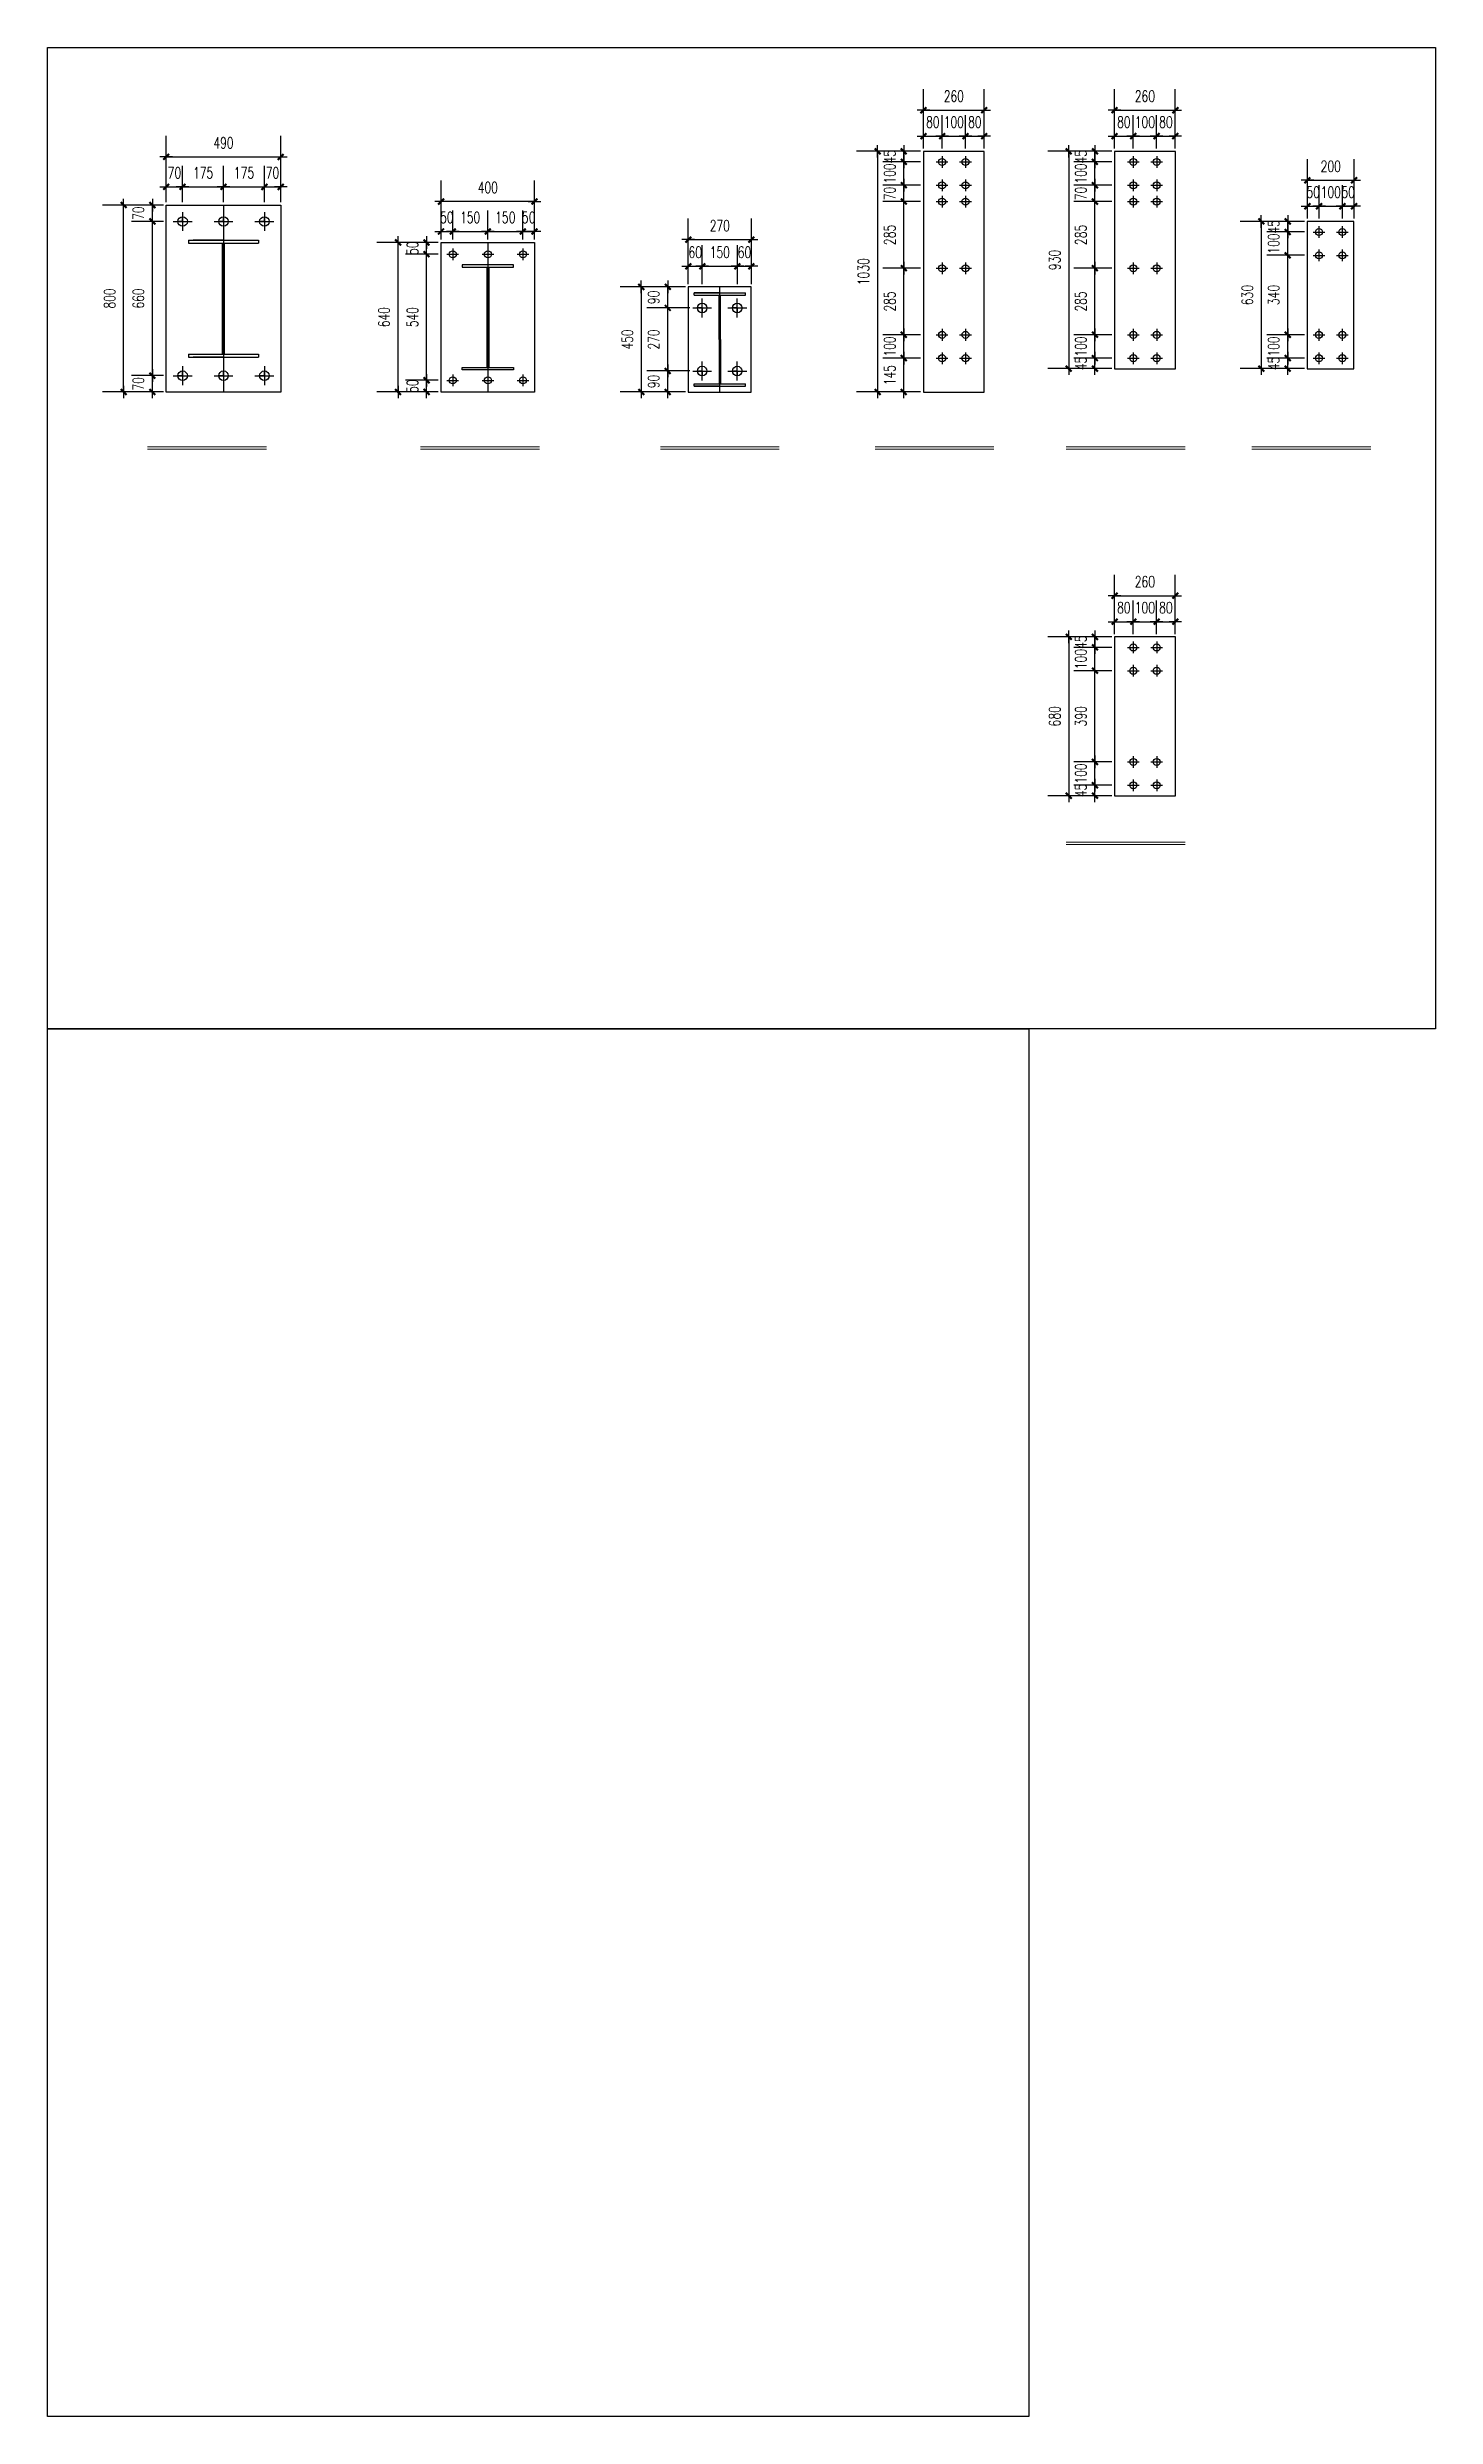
# Model space of a CAD drawing. Extents: x 424415 to 727970, y -73017 to 111783.
# Drawn here: x 664985 to 670925, y -32757 to -22617 of the extents above; entities that cross this region are included whole.
import ezdxf

# ---------------------------------------------------------------- set-up
doc = ezdxf.new("R2010")
doc.units = 0
doc.header["$LTSCALE"] = 1000
doc.header["$MEASUREMENT"] = 0
doc.styles.add('DIM_FONT', font='SIMPLEX', dxfattribs={"width": 0.7, "bigfont": 'GBCBIG'})
doc.dimstyles.new('WGH(1)', dxfattribs={"dimscale": 1.2, "dimtxt": 100, "dimasz": 0.5, "dimexe": 75, "dimexo": 75, "dimgap": 75, "dimtad": 1, "dimdec": 0, "dimzin": 0, "dimdsep": 46, "dimtxsty": 'DIM_FONT', "dimblk1": '_DIMX', "dimblk2": '_DIMX', "dimsah": 1, "dimcen": 0.09, "dimclrd": 3, "dimclre": 3, "dimclrt": 7, "dimadec": 0, "dimazin": 0, "dimtfac": 1, "dimtdec": 0, "dimtix": 1, "dimtmove": 2, "dimatfit": 3, "dimldrblk": '_DIMX', "dimfxl": 1, "dimtolj": 1, "dimtzin": 0, "dimarcsym": 0})

msp = doc.modelspace()

# ---------------------------------------------------------------- blocks, each defined once
blk = doc.blocks.new('_DIMX')
blk.add_line((-150, 0), (150, 0))
at = {"const_width": 50}
blk.add_lwpolyline([(-70, -70), (70, 70)], dxfattribs=at)
blk = doc.blocks.new('*D1989')
at = {"color": 3, "lineweight": -2}
for p, q in [((665481, -24022), (665344, -24022)), ((665434, -24022), (665434, -24022)), ((665434, -24092), (665434, -24022)), ((665481, -24092), (665344, -24092)), ((665434, -24093), (665434, -24093))]:
    blk.add_line(p, q, dxfattribs=at)
at = {"layer": 'Defpoints', "color": 0}
for p in [(665434, -24022), (665493, -24022), (665493, -24092)]:
    blk.add_point(p, dxfattribs=at)
at = {"color": 3, "lineweight": -2, "xscale": 0.18, "yscale": 0.18, "zscale": 0.18}
for p, rotation in [((665434, -24022), 270), ((665434, -24092), 90)]:
    blk.add_blockref('_DIMX', p, dxfattribs=dict(at, rotation=rotation))
at = {"color": 7, "insert": (665374, -24057), "char_height": 48, "attachment_point": 5, "rotation": 90, "style": 'DIM_FONT'}
blk.add_mtext('\\A1;70', dxfattribs=at)
blk = doc.blocks.new('*D1990')
at = {"color": 3, "lineweight": -2}
for p, q in [((665481, -23362), (665344, -23362)), ((665434, -24022), (665434, -23363)), ((665481, -24022), (665344, -24022))]:
    blk.add_line(p, q, dxfattribs=at)
at = {"layer": 'Defpoints', "color": 0}
for p in [(665434, -23362), (665493, -23362), (665493, -24022)]:
    blk.add_point(p, dxfattribs=at)
at = {"color": 3, "lineweight": -2, "xscale": 0.18, "yscale": 0.18, "zscale": 0.18}
for p, rotation in [((665434, -23362), 90), ((665434, -24022), 270)]:
    blk.add_blockref('_DIMX', p, dxfattribs=dict(at, rotation=rotation))
at = {"color": 7, "insert": (665374, -23692), "char_height": 48, "attachment_point": 5, "rotation": 90, "style": 'DIM_FONT'}
blk.add_mtext('\\A1;660', dxfattribs=at)
blk = doc.blocks.new('*D1991')
at = {"color": 3, "lineweight": -2}
for p, q in [((665481, -23292), (665344, -23292)), ((665434, -23292), (665434, -23292)), ((665434, -23362), (665434, -23292)), ((665481, -23362), (665344, -23362)), ((665434, -23363), (665434, -23363))]:
    blk.add_line(p, q, dxfattribs=at)
at = {"layer": 'Defpoints', "color": 0}
for p in [(665434, -23292), (665493, -23292), (665493, -23362)]:
    blk.add_point(p, dxfattribs=at)
at = {"color": 3, "lineweight": -2, "xscale": 0.18, "yscale": 0.18, "zscale": 0.18}
for p, rotation in [((665434, -23292), 270), ((665434, -23362), 90)]:
    blk.add_blockref('_DIMX', p, dxfattribs=dict(at, rotation=rotation))
at = {"color": 7, "insert": (665374, -23327), "char_height": 48, "attachment_point": 5, "rotation": 90, "style": 'DIM_FONT'}
blk.add_mtext('\\A1;70', dxfattribs=at)
blk = doc.blocks.new('*D2006')
at = {"color": 3, "lineweight": -2}
for p, q in [((666657, -24042), (666517, -24042)), ((666657, -24092), (666517, -24092)), ((666607, -24042), (666607, -24042)), ((666607, -24092), (666607, -24042)), ((666607, -24093), (666607, -24093))]:
    blk.add_line(p, q, dxfattribs=at)
at = {"layer": 'Defpoints', "color": 0}
for p in [(666607, -24042), (666669, -24042), (666669, -24092)]:
    blk.add_point(p, dxfattribs=at)
at = {"color": 3, "lineweight": -2, "xscale": 0.18, "yscale": 0.18, "zscale": 0.18}
for p, rotation in [((666607, -24042), 270), ((666607, -24092), 90)]:
    blk.add_blockref('_DIMX', p, dxfattribs=dict(at, rotation=rotation))
at = {"color": 7, "insert": (666547, -24067), "char_height": 48, "attachment_point": 5, "rotation": 90, "style": 'DIM_FONT'}
blk.add_mtext('\\A1;50', dxfattribs=at)
blk = doc.blocks.new('*D2002')
at = {"color": 3, "lineweight": -2}
for p, q in [((666657, -23502), (666517, -23502)), ((666607, -24042), (666607, -23503)), ((666657, -24042), (666517, -24042))]:
    blk.add_line(p, q, dxfattribs=at)
at = {"layer": 'Defpoints', "color": 0}
for p in [(666607, -23502), (666669, -23502), (666669, -24042)]:
    blk.add_point(p, dxfattribs=at)
at = {"color": 3, "lineweight": -2, "xscale": 0.18, "yscale": 0.18, "zscale": 0.18}
for p, rotation in [((666607, -23502), 90), ((666607, -24042), 270)]:
    blk.add_blockref('_DIMX', p, dxfattribs=dict(at, rotation=rotation))
at = {"color": 7, "insert": (666547, -23772), "char_height": 48, "attachment_point": 5, "rotation": 90, "style": 'DIM_FONT'}
blk.add_mtext('\\A1;540', dxfattribs=at)
blk = doc.blocks.new('*D2007')
at = {"color": 3, "lineweight": -2}
for p, q in [((666657, -23452), (666517, -23452)), ((666657, -23502), (666517, -23502)), ((666607, -23452), (666607, -23452)), ((666607, -23502), (666607, -23452)), ((666607, -23503), (666607, -23503))]:
    blk.add_line(p, q, dxfattribs=at)
at = {"layer": 'Defpoints', "color": 0}
for p in [(666607, -23452), (666669, -23452), (666669, -23502)]:
    blk.add_point(p, dxfattribs=at)
at = {"color": 3, "lineweight": -2, "xscale": 0.18, "yscale": 0.18, "zscale": 0.18}
for p, rotation in [((666607, -23452), 270), ((666607, -23502), 90)]:
    blk.add_blockref('_DIMX', p, dxfattribs=dict(at, rotation=rotation))
at = {"color": 7, "insert": (666547, -23477), "char_height": 48, "attachment_point": 5, "rotation": 90, "style": 'DIM_FONT'}
blk.add_mtext('\\A1;50', dxfattribs=at)
blk = doc.blocks.new('*D2003')
at = {"color": 3, "lineweight": -2}
for p, q in [((666669, -23440), (666669, -23315)), ((666719, -23440), (666719, -23315)), ((666669, -23405), (666669, -23405)), ((666669, -23405), (666719, -23405)), ((666720, -23405), (666720, -23405))]:
    blk.add_line(p, q, dxfattribs=at)
at = {"layer": 'Defpoints', "color": 0}
for p in [(666719, -23405), (666669, -23452), (666719, -23452)]:
    blk.add_point(p, dxfattribs=at)
at = {"color": 3, "lineweight": -2, "xscale": 0.18, "yscale": 0.18, "zscale": 0.18}
blk.add_blockref('_DIMX', (666669, -23405), dxfattribs=at)
at = {"color": 3, "lineweight": -2, "xscale": 0.18, "yscale": 0.18, "zscale": 0.18, "rotation": 180}
blk.add_blockref('_DIMX', (666719, -23405), dxfattribs=at)
at = {"color": 7, "insert": (666694, -23345), "char_height": 48, "attachment_point": 5, "style": 'DIM_FONT'}
blk.add_mtext('\\A1;50', dxfattribs=at)
blk = doc.blocks.new('*D2004')
at = {"color": 3, "lineweight": -2}
for p, q in [((666719, -23440), (666719, -23315)), ((666869, -23440), (666869, -23315)), ((666719, -23405), (666719, -23405)), ((666719, -23405), (666869, -23405)), ((666870, -23405), (666870, -23405))]:
    blk.add_line(p, q, dxfattribs=at)
at = {"layer": 'Defpoints', "color": 0}
for p in [(666869, -23405), (666719, -23452), (666869, -23452)]:
    blk.add_point(p, dxfattribs=at)
at = {"color": 3, "lineweight": -2, "xscale": 0.18, "yscale": 0.18, "zscale": 0.18}
blk.add_blockref('_DIMX', (666719, -23405), dxfattribs=at)
at = {"color": 3, "lineweight": -2, "xscale": 0.18, "yscale": 0.18, "zscale": 0.18, "rotation": 180}
blk.add_blockref('_DIMX', (666869, -23405), dxfattribs=at)
at = {"color": 7, "insert": (666794, -23345), "char_height": 48, "attachment_point": 5, "style": 'DIM_FONT'}
blk.add_mtext('\\A1;150', dxfattribs=at)
blk = doc.blocks.new('*D2008')
at = {"color": 3, "lineweight": -2}
for p, q in [((667019, -23440), (667019, -23315)), ((667069, -23440), (667069, -23315)), ((667019, -23405), (667019, -23405)), ((667019, -23405), (667069, -23405)), ((667070, -23405), (667070, -23405))]:
    blk.add_line(p, q, dxfattribs=at)
at = {"layer": 'Defpoints', "color": 0}
for p in [(667069, -23405), (667019, -23452), (667069, -23452)]:
    blk.add_point(p, dxfattribs=at)
at = {"color": 3, "lineweight": -2, "xscale": 0.18, "yscale": 0.18, "zscale": 0.18}
blk.add_blockref('_DIMX', (667019, -23405), dxfattribs=at)
at = {"color": 3, "lineweight": -2, "xscale": 0.18, "yscale": 0.18, "zscale": 0.18, "rotation": 180}
blk.add_blockref('_DIMX', (667069, -23405), dxfattribs=at)
at = {"color": 7, "insert": (667044, -23345), "char_height": 48, "attachment_point": 5, "style": 'DIM_FONT'}
blk.add_mtext('\\A1;50', dxfattribs=at)
blk = doc.blocks.new('*D2009')
at = {"color": 3, "lineweight": -2}
for p, q in [((666669, -23440), (666669, -23187)), ((667069, -23440), (667069, -23187)), ((667069, -23277), (666670, -23277))]:
    blk.add_line(p, q, dxfattribs=at)
at = {"layer": 'Defpoints', "color": 0}
for p in [(666669, -23277), (666669, -23452), (667069, -23452)]:
    blk.add_point(p, dxfattribs=at)
at = {"color": 3, "lineweight": -2, "xscale": 0.18, "yscale": 0.18, "zscale": 0.18, "rotation": 180}
blk.add_blockref('_DIMX', (666669, -23277), dxfattribs=at)
at = {"color": 3, "lineweight": -2, "xscale": 0.18, "yscale": 0.18, "zscale": 0.18}
blk.add_blockref('_DIMX', (667069, -23277), dxfattribs=at)
at = {"color": 7, "insert": (666869, -23217), "char_height": 48, "attachment_point": 5, "style": 'DIM_FONT'}
blk.add_mtext('\\A1;400', dxfattribs=at)
blk = doc.blocks.new('*D2010')
at = {"color": 3, "lineweight": -2}
for p, q in [((666657, -23452), (666395, -23452)), ((666485, -24092), (666485, -23453)), ((666657, -24092), (666395, -24092))]:
    blk.add_line(p, q, dxfattribs=at)
at = {"layer": 'Defpoints', "color": 0}
for p in [(666485, -23452), (666669, -23452), (666669, -24092)]:
    blk.add_point(p, dxfattribs=at)
at = {"color": 3, "lineweight": -2, "xscale": 0.18, "yscale": 0.18, "zscale": 0.18}
for p, rotation in [((666485, -23452), 90), ((666485, -24092), 270)]:
    blk.add_blockref('_DIMX', p, dxfattribs=dict(at, rotation=rotation))
at = {"color": 7, "insert": (666425, -23772), "char_height": 48, "attachment_point": 5, "rotation": 90, "style": 'DIM_FONT'}
blk.add_mtext('\\A1;640', dxfattribs=at)
blk = doc.blocks.new('*D2005')
at = {"color": 3, "lineweight": -2}
for p, q in [((666869, -23440), (666869, -23315)), ((667019, -23440), (667019, -23315)), ((666869, -23405), (666869, -23405)), ((666869, -23405), (667019, -23405)), ((667020, -23405), (667020, -23405))]:
    blk.add_line(p, q, dxfattribs=at)
at = {"layer": 'Defpoints', "color": 0}
for p in [(667019, -23405), (666869, -23452), (667019, -23452)]:
    blk.add_point(p, dxfattribs=at)
at = {"color": 3, "lineweight": -2, "xscale": 0.18, "yscale": 0.18, "zscale": 0.18}
blk.add_blockref('_DIMX', (666869, -23405), dxfattribs=at)
at = {"color": 3, "lineweight": -2, "xscale": 0.18, "yscale": 0.18, "zscale": 0.18, "rotation": 180}
blk.add_blockref('_DIMX', (667019, -23405), dxfattribs=at)
at = {"color": 7, "insert": (666944, -23345), "char_height": 48, "attachment_point": 5, "style": 'DIM_FONT'}
blk.add_mtext('\\A1;150', dxfattribs=at)
blk = doc.blocks.new('*D2011')
at = {"color": 3, "lineweight": -2}
for p, q in [((665493, -23280), (665493, -23124)), ((665493, -23214), (665493, -23214)), ((665493, -23214), (665563, -23214)), ((665563, -23280), (665563, -23124)), ((665563, -23214), (665564, -23214))]:
    blk.add_line(p, q, dxfattribs=at)
at = {"layer": 'Defpoints', "color": 0}
for p in [(665563, -23214), (665493, -23292), (665563, -23292)]:
    blk.add_point(p, dxfattribs=at)
at = {"color": 3, "lineweight": -2, "xscale": 0.18, "yscale": 0.18, "zscale": 0.18}
blk.add_blockref('_DIMX', (665493, -23214), dxfattribs=at)
at = {"color": 3, "lineweight": -2, "xscale": 0.18, "yscale": 0.18, "zscale": 0.18, "rotation": 180}
blk.add_blockref('_DIMX', (665563, -23214), dxfattribs=at)
at = {"color": 7, "insert": (665528, -23154), "char_height": 48, "attachment_point": 5, "style": 'DIM_FONT'}
blk.add_mtext('\\A1;70', dxfattribs=at)
blk = doc.blocks.new('*D2012')
at = {"color": 3, "lineweight": -2}
for p, q in [((665563, -23280), (665563, -23124)), ((665563, -23214), (665738, -23214)), ((665738, -23280), (665738, -23124))]:
    blk.add_line(p, q, dxfattribs=at)
at = {"layer": 'Defpoints', "color": 0}
for p in [(665738, -23214), (665563, -23292), (665738, -23292)]:
    blk.add_point(p, dxfattribs=at)
at = {"color": 3, "lineweight": -2, "xscale": 0.18, "yscale": 0.18, "zscale": 0.18, "rotation": 180}
blk.add_blockref('_DIMX', (665563, -23214), dxfattribs=at)
at = {"color": 3, "lineweight": -2, "xscale": 0.18, "yscale": 0.18, "zscale": 0.18}
blk.add_blockref('_DIMX', (665738, -23214), dxfattribs=at)
at = {"color": 7, "insert": (665651, -23154), "char_height": 48, "attachment_point": 5, "style": 'DIM_FONT'}
blk.add_mtext('\\A1;175', dxfattribs=at)
blk = doc.blocks.new('*D2013')
at = {"color": 3, "lineweight": -2}
for p, q in [((665738, -23280), (665738, -23124)), ((665738, -23214), (665913, -23214)), ((665913, -23280), (665913, -23124))]:
    blk.add_line(p, q, dxfattribs=at)
at = {"layer": 'Defpoints', "color": 0}
for p in [(665913, -23214), (665738, -23292), (665913, -23292)]:
    blk.add_point(p, dxfattribs=at)
at = {"color": 3, "lineweight": -2, "xscale": 0.18, "yscale": 0.18, "zscale": 0.18, "rotation": 180}
blk.add_blockref('_DIMX', (665738, -23214), dxfattribs=at)
at = {"color": 3, "lineweight": -2, "xscale": 0.18, "yscale": 0.18, "zscale": 0.18}
blk.add_blockref('_DIMX', (665913, -23214), dxfattribs=at)
at = {"color": 7, "insert": (665826, -23154), "char_height": 48, "attachment_point": 5, "style": 'DIM_FONT'}
blk.add_mtext('\\A1;175', dxfattribs=at)
blk = doc.blocks.new('*D2014')
at = {"color": 3, "lineweight": -2}
for p, q in [((665913, -23280), (665913, -23124)), ((665913, -23214), (665913, -23214)), ((665913, -23214), (665983, -23214)), ((665983, -23280), (665983, -23124)), ((665983, -23214), (665984, -23214))]:
    blk.add_line(p, q, dxfattribs=at)
at = {"layer": 'Defpoints', "color": 0}
for p in [(665983, -23214), (665913, -23292), (665983, -23292)]:
    blk.add_point(p, dxfattribs=at)
at = {"color": 3, "lineweight": -2, "xscale": 0.18, "yscale": 0.18, "zscale": 0.18}
blk.add_blockref('_DIMX', (665913, -23214), dxfattribs=at)
at = {"color": 3, "lineweight": -2, "xscale": 0.18, "yscale": 0.18, "zscale": 0.18, "rotation": 180}
blk.add_blockref('_DIMX', (665983, -23214), dxfattribs=at)
at = {"color": 7, "insert": (665948, -23154), "char_height": 48, "attachment_point": 5, "style": 'DIM_FONT'}
blk.add_mtext('\\A1;70', dxfattribs=at)
blk = doc.blocks.new('*D2015')
at = {"color": 3, "lineweight": -2}
for p, q in [((665481, -23292), (665221, -23292)), ((665311, -24092), (665311, -23293)), ((665481, -24092), (665221, -24092))]:
    blk.add_line(p, q, dxfattribs=at)
at = {"layer": 'Defpoints', "color": 0}
for p in [(665311, -23292), (665493, -23292), (665493, -24092)]:
    blk.add_point(p, dxfattribs=at)
at = {"color": 3, "lineweight": -2, "xscale": 0.18, "yscale": 0.18, "zscale": 0.18}
for p, rotation in [((665311, -23292), 90), ((665311, -24092), 270)]:
    blk.add_blockref('_DIMX', p, dxfattribs=dict(at, rotation=rotation))
at = {"color": 7, "insert": (665251, -23692), "char_height": 48, "attachment_point": 5, "rotation": 90, "style": 'DIM_FONT'}
blk.add_mtext('\\A1;800', dxfattribs=at)
blk = doc.blocks.new('*D2016')
at = {"color": 3, "lineweight": -2}
for p, q in [((665493, -23280), (665493, -22996)), ((665983, -23280), (665983, -22996)), ((665493, -23086), (665983, -23086))]:
    blk.add_line(p, q, dxfattribs=at)
at = {"layer": 'Defpoints', "color": 0}
for p in [(665983, -23086), (665493, -23292), (665983, -23292)]:
    blk.add_point(p, dxfattribs=at)
at = {"color": 3, "lineweight": -2, "xscale": 0.18, "yscale": 0.18, "zscale": 0.18, "rotation": 180}
blk.add_blockref('_DIMX', (665493, -23086), dxfattribs=at)
at = {"color": 3, "lineweight": -2, "xscale": 0.18, "yscale": 0.18, "zscale": 0.18}
blk.add_blockref('_DIMX', (665983, -23086), dxfattribs=at)
at = {"color": 7, "insert": (665738, -23026), "char_height": 48, "attachment_point": 5, "style": 'DIM_FONT'}
blk.add_mtext('\\A1;490', dxfattribs=at)
blk = doc.blocks.new('*D2017')
at = {"color": 3, "lineweight": -2}
for p, q in [((667734, -24002), (667549, -24002)), ((667639, -24002), (667639, -24002)), ((667639, -24092), (667639, -24002)), ((667715, -24092), (667549, -24092)), ((667639, -24093), (667639, -24093))]:
    blk.add_line(p, q, dxfattribs=at)
at = {"layer": 'Defpoints', "color": 0}
for p in [(667639, -24002), (667746, -24002), (667727, -24092)]:
    blk.add_point(p, dxfattribs=at)
at = {"color": 3, "lineweight": -2, "xscale": 0.18, "yscale": 0.18, "zscale": 0.18}
for p, rotation in [((667639, -24002), 270), ((667639, -24092), 90)]:
    blk.add_blockref('_DIMX', p, dxfattribs=dict(at, rotation=rotation))
at = {"color": 7, "insert": (667579, -24047), "char_height": 48, "attachment_point": 5, "rotation": 90, "style": 'DIM_FONT'}
blk.add_mtext('\\A1;90', dxfattribs=at)
blk = doc.blocks.new('*D2018')
at = {"color": 3, "lineweight": -2}
for p, q in [((667734, -23732), (667549, -23732)), ((667639, -24002), (667639, -23733)), ((667734, -24002), (667549, -24002))]:
    blk.add_line(p, q, dxfattribs=at)
at = {"layer": 'Defpoints', "color": 0}
for p in [(667639, -23732), (667746, -23732), (667746, -24002)]:
    blk.add_point(p, dxfattribs=at)
at = {"color": 3, "lineweight": -2, "xscale": 0.18, "yscale": 0.18, "zscale": 0.18}
for p, rotation in [((667639, -23732), 90), ((667639, -24002), 270)]:
    blk.add_blockref('_DIMX', p, dxfattribs=dict(at, rotation=rotation))
at = {"color": 7, "insert": (667579, -23867), "char_height": 48, "attachment_point": 5, "rotation": 90, "style": 'DIM_FONT'}
blk.add_mtext('\\A1;270', dxfattribs=at)
blk = doc.blocks.new('*D2019')
at = {"color": 3, "lineweight": -2}
for p, q in [((667715, -23642), (667549, -23642)), ((667639, -23642), (667639, -23642)), ((667639, -23732), (667639, -23642)), ((667734, -23732), (667549, -23732)), ((667639, -23733), (667639, -23733))]:
    blk.add_line(p, q, dxfattribs=at)
at = {"layer": 'Defpoints', "color": 0}
for p in [(667639, -23642), (667727, -23642), (667746, -23732)]:
    blk.add_point(p, dxfattribs=at)
at = {"color": 3, "lineweight": -2, "xscale": 0.18, "yscale": 0.18, "zscale": 0.18}
for p, rotation in [((667639, -23642), 270), ((667639, -23732), 90)]:
    blk.add_blockref('_DIMX', p, dxfattribs=dict(at, rotation=rotation))
at = {"color": 7, "insert": (667579, -23687), "char_height": 48, "attachment_point": 5, "rotation": 90, "style": 'DIM_FONT'}
blk.add_mtext('\\A1;90', dxfattribs=at)
blk = doc.blocks.new('*D2020')
at = {"color": 3, "lineweight": -2}
for p, q in [((667727, -23630), (667727, -23464)), ((667787, -23630), (667787, -23464)), ((667726, -23554), (667726, -23554)), ((667727, -23554), (667787, -23554)), ((667787, -23554), (667787, -23554))]:
    blk.add_line(p, q, dxfattribs=at)
at = {"layer": 'Defpoints', "color": 0}
for p in [(667787, -23554), (667727, -23642), (667787, -23642)]:
    blk.add_point(p, dxfattribs=at)
at = {"color": 3, "lineweight": -2, "xscale": 0.18, "yscale": 0.18, "zscale": 0.18}
blk.add_blockref('_DIMX', (667727, -23554), dxfattribs=at)
at = {"color": 3, "lineweight": -2, "xscale": 0.18, "yscale": 0.18, "zscale": 0.18, "rotation": 180}
blk.add_blockref('_DIMX', (667787, -23554), dxfattribs=at)
at = {"color": 7, "insert": (667757, -23494), "char_height": 48, "attachment_point": 5, "style": 'DIM_FONT'}
blk.add_mtext('\\A1;60', dxfattribs=at)
blk = doc.blocks.new('*D2021')
at = {"color": 3, "lineweight": -2}
for p, q in [((667787, -23630), (667787, -23464)), ((667937, -23630), (667937, -23464)), ((667786, -23554), (667786, -23554)), ((667787, -23554), (667937, -23554)), ((667937, -23554), (667937, -23554))]:
    blk.add_line(p, q, dxfattribs=at)
at = {"layer": 'Defpoints', "color": 0}
for p in [(667937, -23554), (667787, -23642), (667937, -23642)]:
    blk.add_point(p, dxfattribs=at)
at = {"color": 3, "lineweight": -2, "xscale": 0.18, "yscale": 0.18, "zscale": 0.18}
blk.add_blockref('_DIMX', (667787, -23554), dxfattribs=at)
at = {"color": 3, "lineweight": -2, "xscale": 0.18, "yscale": 0.18, "zscale": 0.18, "rotation": 180}
blk.add_blockref('_DIMX', (667937, -23554), dxfattribs=at)
at = {"color": 7, "insert": (667862, -23494), "char_height": 48, "attachment_point": 5, "style": 'DIM_FONT'}
blk.add_mtext('\\A1;150', dxfattribs=at)
blk = doc.blocks.new('*D2022')
at = {"color": 3, "lineweight": -2}
for p, q in [((667937, -23630), (667937, -23464)), ((667997, -23630), (667997, -23464)), ((667936, -23554), (667936, -23554)), ((667937, -23554), (667997, -23554)), ((667997, -23554), (667997, -23554))]:
    blk.add_line(p, q, dxfattribs=at)
at = {"layer": 'Defpoints', "color": 0}
for p in [(667997, -23554), (667937, -23642), (667997, -23642)]:
    blk.add_point(p, dxfattribs=at)
at = {"color": 3, "lineweight": -2, "xscale": 0.18, "yscale": 0.18, "zscale": 0.18}
blk.add_blockref('_DIMX', (667937, -23554), dxfattribs=at)
at = {"color": 3, "lineweight": -2, "xscale": 0.18, "yscale": 0.18, "zscale": 0.18, "rotation": 180}
blk.add_blockref('_DIMX', (667997, -23554), dxfattribs=at)
at = {"color": 7, "insert": (667967, -23494), "char_height": 48, "attachment_point": 5, "style": 'DIM_FONT'}
blk.add_mtext('\\A1;60', dxfattribs=at)
blk = doc.blocks.new('*D2023')
at = {"color": 3, "lineweight": -2}
for p, q in [((667715, -23642), (667436, -23642)), ((667526, -23643), (667526, -24092)), ((667715, -24092), (667436, -24092))]:
    blk.add_line(p, q, dxfattribs=at)
at = {"layer": 'Defpoints', "color": 0}
for p in [(667727, -23642), (667526, -24092), (667727, -24092)]:
    blk.add_point(p, dxfattribs=at)
at = {"color": 3, "lineweight": -2, "xscale": 0.18, "yscale": 0.18, "zscale": 0.18}
for p, rotation in [((667526, -23642), 90), ((667526, -24092), 270)]:
    blk.add_blockref('_DIMX', p, dxfattribs=dict(at, rotation=rotation))
at = {"color": 7, "insert": (667466, -23867), "char_height": 48, "attachment_point": 5, "rotation": 90, "style": 'DIM_FONT'}
blk.add_mtext('\\A1;450', dxfattribs=at)
blk = doc.blocks.new('*D2024')
at = {"color": 3, "lineweight": -2}
for p, q in [((667727, -23630), (667727, -23350)), ((667997, -23630), (667997, -23350)), ((667727, -23440), (667996, -23440))]:
    blk.add_line(p, q, dxfattribs=at)
at = {"layer": 'Defpoints', "color": 0}
for p in [(667997, -23440), (667727, -23642), (667997, -23642)]:
    blk.add_point(p, dxfattribs=at)
at = {"color": 3, "lineweight": -2, "xscale": 0.18, "yscale": 0.18, "zscale": 0.18, "rotation": 180}
blk.add_blockref('_DIMX', (667727, -23440), dxfattribs=at)
at = {"color": 3, "lineweight": -2, "xscale": 0.18, "yscale": 0.18, "zscale": 0.18}
blk.add_blockref('_DIMX', (667997, -23440), dxfattribs=at)
at = {"color": 7, "insert": (667862, -23380), "char_height": 48, "attachment_point": 5, "style": 'DIM_FONT'}
blk.add_mtext('\\A1;270', dxfattribs=at)
blk = doc.blocks.new('*D2033')
at = {"color": 3, "lineweight": -2}
for p, q in [((668721, -23947), (668559, -23947)), ((668649, -23947), (668649, -23947)), ((668649, -24092), (668649, -23947)), ((668721, -24092), (668559, -24092)), ((668649, -24093), (668649, -24093))]:
    blk.add_line(p, q, dxfattribs=at)
at = {"layer": 'Defpoints', "color": 0}
for p in [(668649, -23947), (668733, -23947), (668733, -24092)]:
    blk.add_point(p, dxfattribs=at)
at = {"color": 3, "lineweight": -2, "xscale": 0.18, "yscale": 0.18, "zscale": 0.18}
for p, rotation in [((668649, -23947), 270), ((668649, -24092), 90)]:
    blk.add_blockref('_DIMX', p, dxfattribs=dict(at, rotation=rotation))
at = {"color": 7, "insert": (668589, -24020), "char_height": 48, "attachment_point": 5, "rotation": 90, "style": 'DIM_FONT'}
blk.add_mtext('\\A1;145', dxfattribs=at)
blk = doc.blocks.new('*D2034')
at = {"color": 3, "lineweight": -2}
for p, q in [((668721, -23847), (668559, -23847)), ((668649, -23847), (668649, -23847)), ((668649, -23947), (668649, -23847)), ((668721, -23947), (668559, -23947)), ((668649, -23948), (668649, -23948))]:
    blk.add_line(p, q, dxfattribs=at)
at = {"layer": 'Defpoints', "color": 0}
for p in [(668649, -23847), (668733, -23847), (668733, -23947)]:
    blk.add_point(p, dxfattribs=at)
at = {"color": 3, "lineweight": -2, "xscale": 0.18, "yscale": 0.18, "zscale": 0.18}
for p, rotation in [((668649, -23847), 270), ((668649, -23947), 90)]:
    blk.add_blockref('_DIMX', p, dxfattribs=dict(at, rotation=rotation))
at = {"color": 7, "insert": (668589, -23897), "char_height": 48, "attachment_point": 5, "rotation": 90, "style": 'DIM_FONT'}
blk.add_mtext('\\A1;100', dxfattribs=at)
blk = doc.blocks.new('*D2035')
at = {"color": 3, "lineweight": -2}
for p, q in [((668721, -23562), (668559, -23562)), ((668649, -23847), (668649, -23563)), ((668721, -23847), (668559, -23847))]:
    blk.add_line(p, q, dxfattribs=at)
at = {"layer": 'Defpoints', "color": 0}
for p in [(668649, -23562), (668733, -23562), (668733, -23847)]:
    blk.add_point(p, dxfattribs=at)
at = {"color": 3, "lineweight": -2, "xscale": 0.18, "yscale": 0.18, "zscale": 0.18}
for p, rotation in [((668649, -23562), 90), ((668649, -23847), 270)]:
    blk.add_blockref('_DIMX', p, dxfattribs=dict(at, rotation=rotation))
at = {"color": 7, "insert": (668589, -23705), "char_height": 48, "attachment_point": 5, "rotation": 90, "style": 'DIM_FONT'}
blk.add_mtext('\\A1;285', dxfattribs=at)
blk = doc.blocks.new('*D2036')
at = {"color": 3, "lineweight": -2}
for p, q in [((668721, -23277), (668559, -23277)), ((668649, -23562), (668649, -23278)), ((668721, -23562), (668559, -23562))]:
    blk.add_line(p, q, dxfattribs=at)
at = {"layer": 'Defpoints', "color": 0}
for p in [(668649, -23277), (668733, -23277), (668733, -23562)]:
    blk.add_point(p, dxfattribs=at)
at = {"color": 3, "lineweight": -2, "xscale": 0.18, "yscale": 0.18, "zscale": 0.18}
for p, rotation in [((668649, -23277), 90), ((668649, -23562), 270)]:
    blk.add_blockref('_DIMX', p, dxfattribs=dict(at, rotation=rotation))
at = {"color": 7, "insert": (668589, -23420), "char_height": 48, "attachment_point": 5, "rotation": 90, "style": 'DIM_FONT'}
blk.add_mtext('\\A1;285', dxfattribs=at)
blk = doc.blocks.new('*D2037')
at = {"color": 3, "lineweight": -2}
for p, q in [((668721, -23207), (668559, -23207)), ((668649, -23207), (668649, -23207)), ((668649, -23277), (668649, -23207)), ((668721, -23277), (668559, -23277)), ((668649, -23278), (668649, -23278))]:
    blk.add_line(p, q, dxfattribs=at)
at = {"layer": 'Defpoints', "color": 0}
for p in [(668649, -23207), (668733, -23207), (668733, -23277)]:
    blk.add_point(p, dxfattribs=at)
at = {"color": 3, "lineweight": -2, "xscale": 0.18, "yscale": 0.18, "zscale": 0.18}
for p, rotation in [((668649, -23207), 270), ((668649, -23277), 90)]:
    blk.add_blockref('_DIMX', p, dxfattribs=dict(at, rotation=rotation))
at = {"color": 7, "insert": (668589, -23242), "char_height": 48, "attachment_point": 5, "rotation": 90, "style": 'DIM_FONT'}
blk.add_mtext('\\A1;70', dxfattribs=at)
blk = doc.blocks.new('*D2038')
at = {"color": 3, "lineweight": -2}
for p, q in [((668721, -23107), (668559, -23107)), ((668649, -23107), (668649, -23107)), ((668649, -23207), (668649, -23107)), ((668721, -23207), (668559, -23207)), ((668649, -23208), (668649, -23208))]:
    blk.add_line(p, q, dxfattribs=at)
at = {"layer": 'Defpoints', "color": 0}
for p in [(668649, -23107), (668733, -23107), (668733, -23207)]:
    blk.add_point(p, dxfattribs=at)
at = {"color": 3, "lineweight": -2, "xscale": 0.18, "yscale": 0.18, "zscale": 0.18}
for p, rotation in [((668649, -23107), 270), ((668649, -23207), 90)]:
    blk.add_blockref('_DIMX', p, dxfattribs=dict(at, rotation=rotation))
at = {"color": 7, "insert": (668589, -23157), "char_height": 48, "attachment_point": 5, "rotation": 90, "style": 'DIM_FONT'}
blk.add_mtext('\\A1;100', dxfattribs=at)
blk = doc.blocks.new('*D2039')
at = {"color": 3, "lineweight": -2}
for p, q in [((668721, -23062), (668559, -23062)), ((668721, -23107), (668559, -23107)), ((668649, -23062), (668649, -23062)), ((668649, -23107), (668649, -23062)), ((668649, -23108), (668649, -23108))]:
    blk.add_line(p, q, dxfattribs=at)
at = {"layer": 'Defpoints', "color": 0}
for p in [(668649, -23062), (668733, -23062), (668733, -23107)]:
    blk.add_point(p, dxfattribs=at)
at = {"color": 3, "lineweight": -2, "xscale": 0.18, "yscale": 0.18, "zscale": 0.18}
for p, rotation in [((668649, -23062), 270), ((668649, -23107), 90)]:
    blk.add_blockref('_DIMX', p, dxfattribs=dict(at, rotation=rotation))
at = {"color": 7, "insert": (668589, -23085), "char_height": 48, "attachment_point": 5, "rotation": 90, "style": 'DIM_FONT'}
blk.add_mtext('\\A1;45', dxfattribs=at)
blk = doc.blocks.new('*D2040')
at = {"color": 3, "lineweight": -2}
for p, q in [((668733, -23050), (668733, -22907)), ((668813, -23050), (668813, -22907)), ((668733, -22997), (668733, -22997)), ((668733, -22997), (668813, -22997)), ((668813, -22997), (668814, -22997))]:
    blk.add_line(p, q, dxfattribs=at)
at = {"layer": 'Defpoints', "color": 0}
for p in [(668813, -22997), (668733, -23062), (668813, -23062)]:
    blk.add_point(p, dxfattribs=at)
at = {"color": 3, "lineweight": -2, "xscale": 0.18, "yscale": 0.18, "zscale": 0.18}
blk.add_blockref('_DIMX', (668733, -22997), dxfattribs=at)
at = {"color": 3, "lineweight": -2, "xscale": 0.18, "yscale": 0.18, "zscale": 0.18, "rotation": 180}
blk.add_blockref('_DIMX', (668813, -22997), dxfattribs=at)
at = {"color": 7, "insert": (668773, -22937), "char_height": 48, "attachment_point": 5, "style": 'DIM_FONT'}
blk.add_mtext('\\A1;80', dxfattribs=at)
blk = doc.blocks.new('*D2041')
at = {"color": 3, "lineweight": -2}
for p, q in [((668813, -23050), (668813, -22907)), ((668913, -23050), (668913, -22907)), ((668813, -22997), (668813, -22997)), ((668813, -22997), (668913, -22997)), ((668913, -22997), (668914, -22997))]:
    blk.add_line(p, q, dxfattribs=at)
at = {"layer": 'Defpoints', "color": 0}
for p in [(668913, -22997), (668813, -23062), (668913, -23062)]:
    blk.add_point(p, dxfattribs=at)
at = {"color": 3, "lineweight": -2, "xscale": 0.18, "yscale": 0.18, "zscale": 0.18}
blk.add_blockref('_DIMX', (668813, -22997), dxfattribs=at)
at = {"color": 3, "lineweight": -2, "xscale": 0.18, "yscale": 0.18, "zscale": 0.18, "rotation": 180}
blk.add_blockref('_DIMX', (668913, -22997), dxfattribs=at)
at = {"color": 7, "insert": (668863, -22937), "char_height": 48, "attachment_point": 5, "style": 'DIM_FONT'}
blk.add_mtext('\\A1;100', dxfattribs=at)
blk = doc.blocks.new('*D2042')
at = {"color": 3, "lineweight": -2}
for p, q in [((668913, -23050), (668913, -22907)), ((668993, -23050), (668993, -22907)), ((668913, -22997), (668913, -22997)), ((668913, -22997), (668993, -22997)), ((668993, -22997), (668994, -22997))]:
    blk.add_line(p, q, dxfattribs=at)
at = {"layer": 'Defpoints', "color": 0}
for p in [(668993, -22997), (668913, -23062), (668993, -23062)]:
    blk.add_point(p, dxfattribs=at)
at = {"color": 3, "lineweight": -2, "xscale": 0.18, "yscale": 0.18, "zscale": 0.18}
blk.add_blockref('_DIMX', (668913, -22997), dxfattribs=at)
at = {"color": 3, "lineweight": -2, "xscale": 0.18, "yscale": 0.18, "zscale": 0.18, "rotation": 180}
blk.add_blockref('_DIMX', (668993, -22997), dxfattribs=at)
at = {"color": 7, "insert": (668953, -22937), "char_height": 48, "attachment_point": 5, "style": 'DIM_FONT'}
blk.add_mtext('\\A1;80', dxfattribs=at)
blk = doc.blocks.new('*D2043')
at = {"color": 3, "lineweight": -2}
for p, q in [((668721, -23062), (668447, -23062)), ((668537, -23063), (668537, -24092)), ((668721, -24092), (668447, -24092))]:
    blk.add_line(p, q, dxfattribs=at)
at = {"layer": 'Defpoints', "color": 0}
for p in [(668733, -23062), (668537, -24092), (668733, -24092)]:
    blk.add_point(p, dxfattribs=at)
at = {"color": 3, "lineweight": -2, "xscale": 0.18, "yscale": 0.18, "zscale": 0.18}
for p, rotation in [((668537, -23062), 90), ((668537, -24092), 270)]:
    blk.add_blockref('_DIMX', p, dxfattribs=dict(at, rotation=rotation))
at = {"color": 7, "insert": (668477, -23577), "char_height": 48, "attachment_point": 5, "rotation": 90, "style": 'DIM_FONT'}
blk.add_mtext('\\A1;1030', dxfattribs=at)
blk = doc.blocks.new('*D2044')
at = {"color": 3, "lineweight": -2}
for p, q in [((668733, -23050), (668733, -22796)), ((668993, -23050), (668993, -22796)), ((668733, -22886), (668993, -22886))]:
    blk.add_line(p, q, dxfattribs=at)
at = {"layer": 'Defpoints', "color": 0}
for p in [(668993, -22886), (668733, -23062), (668993, -23062)]:
    blk.add_point(p, dxfattribs=at)
at = {"color": 3, "lineweight": -2, "xscale": 0.18, "yscale": 0.18, "zscale": 0.18, "rotation": 180}
blk.add_blockref('_DIMX', (668733, -22886), dxfattribs=at)
at = {"color": 3, "lineweight": -2, "xscale": 0.18, "yscale": 0.18, "zscale": 0.18}
blk.add_blockref('_DIMX', (668993, -22886), dxfattribs=at)
at = {"color": 7, "insert": (668863, -22826), "char_height": 48, "attachment_point": 5, "style": 'DIM_FONT'}
blk.add_mtext('\\A1;260', dxfattribs=at)
blk = doc.blocks.new('*D2054')
at = {"color": 3, "lineweight": -2}
for p, q in [((669539, -23947), (669377, -23947)), ((669539, -23992), (669377, -23992)), ((669467, -23947), (669467, -23947)), ((669467, -23992), (669467, -23947)), ((669467, -23993), (669467, -23993))]:
    blk.add_line(p, q, dxfattribs=at)
at = {"layer": 'Defpoints', "color": 0}
for p in [(669467, -23947), (669551, -23947), (669551, -23992)]:
    blk.add_point(p, dxfattribs=at)
at = {"color": 3, "lineweight": -2, "xscale": 0.18, "yscale": 0.18, "zscale": 0.18}
for p, rotation in [((669467, -23947), 270), ((669467, -23992), 90)]:
    blk.add_blockref('_DIMX', p, dxfattribs=dict(at, rotation=rotation))
at = {"color": 7, "insert": (669407, -23970), "char_height": 48, "attachment_point": 5, "rotation": 90, "style": 'DIM_FONT'}
blk.add_mtext('\\A1;45', dxfattribs=at)
blk = doc.blocks.new('*D2047')
at = {"color": 3, "lineweight": -2}
for p, q in [((669539, -23847), (669377, -23847)), ((669467, -23847), (669467, -23847)), ((669467, -23947), (669467, -23847)), ((669539, -23947), (669377, -23947)), ((669467, -23948), (669467, -23948))]:
    blk.add_line(p, q, dxfattribs=at)
at = {"layer": 'Defpoints', "color": 0}
for p in [(669467, -23847), (669551, -23847), (669551, -23947)]:
    blk.add_point(p, dxfattribs=at)
at = {"color": 3, "lineweight": -2, "xscale": 0.18, "yscale": 0.18, "zscale": 0.18}
for p, rotation in [((669467, -23847), 270), ((669467, -23947), 90)]:
    blk.add_blockref('_DIMX', p, dxfattribs=dict(at, rotation=rotation))
at = {"color": 7, "insert": (669407, -23897), "char_height": 48, "attachment_point": 5, "rotation": 90, "style": 'DIM_FONT'}
blk.add_mtext('\\A1;100', dxfattribs=at)
blk = doc.blocks.new('*D2048')
at = {"color": 3, "lineweight": -2}
for p, q in [((669539, -23562), (669377, -23562)), ((669467, -23847), (669467, -23563)), ((669539, -23847), (669377, -23847))]:
    blk.add_line(p, q, dxfattribs=at)
at = {"layer": 'Defpoints', "color": 0}
for p in [(669467, -23562), (669551, -23562), (669551, -23847)]:
    blk.add_point(p, dxfattribs=at)
at = {"color": 3, "lineweight": -2, "xscale": 0.18, "yscale": 0.18, "zscale": 0.18}
for p, rotation in [((669467, -23562), 90), ((669467, -23847), 270)]:
    blk.add_blockref('_DIMX', p, dxfattribs=dict(at, rotation=rotation))
at = {"color": 7, "insert": (669407, -23705), "char_height": 48, "attachment_point": 5, "rotation": 90, "style": 'DIM_FONT'}
blk.add_mtext('\\A1;285', dxfattribs=at)
blk = doc.blocks.new('*D2049')
at = {"color": 3, "lineweight": -2}
for p, q in [((669539, -23277), (669377, -23277)), ((669467, -23562), (669467, -23278)), ((669539, -23562), (669377, -23562))]:
    blk.add_line(p, q, dxfattribs=at)
at = {"layer": 'Defpoints', "color": 0}
for p in [(669467, -23277), (669551, -23277), (669551, -23562)]:
    blk.add_point(p, dxfattribs=at)
at = {"color": 3, "lineweight": -2, "xscale": 0.18, "yscale": 0.18, "zscale": 0.18}
for p, rotation in [((669467, -23277), 90), ((669467, -23562), 270)]:
    blk.add_blockref('_DIMX', p, dxfattribs=dict(at, rotation=rotation))
at = {"color": 7, "insert": (669407, -23420), "char_height": 48, "attachment_point": 5, "rotation": 90, "style": 'DIM_FONT'}
blk.add_mtext('\\A1;285', dxfattribs=at)
blk = doc.blocks.new('*D2050')
at = {"color": 3, "lineweight": -2}
for p, q in [((669539, -23207), (669377, -23207)), ((669467, -23207), (669467, -23207)), ((669467, -23277), (669467, -23207)), ((669539, -23277), (669377, -23277)), ((669467, -23278), (669467, -23278))]:
    blk.add_line(p, q, dxfattribs=at)
at = {"layer": 'Defpoints', "color": 0}
for p in [(669467, -23207), (669551, -23207), (669551, -23277)]:
    blk.add_point(p, dxfattribs=at)
at = {"color": 3, "lineweight": -2, "xscale": 0.18, "yscale": 0.18, "zscale": 0.18}
for p, rotation in [((669467, -23207), 270), ((669467, -23277), 90)]:
    blk.add_blockref('_DIMX', p, dxfattribs=dict(at, rotation=rotation))
at = {"color": 7, "insert": (669407, -23242), "char_height": 48, "attachment_point": 5, "rotation": 90, "style": 'DIM_FONT'}
blk.add_mtext('\\A1;70', dxfattribs=at)
blk = doc.blocks.new('*D2051')
at = {"color": 3, "lineweight": -2}
for p, q in [((669539, -23107), (669377, -23107)), ((669467, -23107), (669467, -23107)), ((669467, -23207), (669467, -23107)), ((669539, -23207), (669377, -23207)), ((669467, -23208), (669467, -23208))]:
    blk.add_line(p, q, dxfattribs=at)
at = {"layer": 'Defpoints', "color": 0}
for p in [(669467, -23107), (669551, -23107), (669551, -23207)]:
    blk.add_point(p, dxfattribs=at)
at = {"color": 3, "lineweight": -2, "xscale": 0.18, "yscale": 0.18, "zscale": 0.18}
for p, rotation in [((669467, -23107), 270), ((669467, -23207), 90)]:
    blk.add_blockref('_DIMX', p, dxfattribs=dict(at, rotation=rotation))
at = {"color": 7, "insert": (669407, -23157), "char_height": 48, "attachment_point": 5, "rotation": 90, "style": 'DIM_FONT'}
blk.add_mtext('\\A1;100', dxfattribs=at)
blk = doc.blocks.new('*D2055')
at = {"color": 3, "lineweight": -2}
for p, q in [((669539, -23062), (669377, -23062)), ((669539, -23107), (669377, -23107)), ((669467, -23062), (669467, -23062)), ((669467, -23107), (669467, -23062)), ((669467, -23108), (669467, -23108))]:
    blk.add_line(p, q, dxfattribs=at)
at = {"layer": 'Defpoints', "color": 0}
for p in [(669467, -23062), (669551, -23062), (669551, -23107)]:
    blk.add_point(p, dxfattribs=at)
at = {"color": 3, "lineweight": -2, "xscale": 0.18, "yscale": 0.18, "zscale": 0.18}
for p, rotation in [((669467, -23062), 270), ((669467, -23107), 90)]:
    blk.add_blockref('_DIMX', p, dxfattribs=dict(at, rotation=rotation))
at = {"color": 7, "insert": (669407, -23085), "char_height": 48, "attachment_point": 5, "rotation": 90, "style": 'DIM_FONT'}
blk.add_mtext('\\A1;45', dxfattribs=at)
blk = doc.blocks.new('*D2052')
at = {"color": 3, "lineweight": -2}
for p, q in [((669551, -23050), (669551, -22907)), ((669631, -23050), (669631, -22907)), ((669551, -22997), (669551, -22997)), ((669551, -22997), (669631, -22997)), ((669631, -22997), (669632, -22997))]:
    blk.add_line(p, q, dxfattribs=at)
at = {"layer": 'Defpoints', "color": 0}
for p in [(669631, -22997), (669551, -23062), (669631, -23062)]:
    blk.add_point(p, dxfattribs=at)
at = {"color": 3, "lineweight": -2, "xscale": 0.18, "yscale": 0.18, "zscale": 0.18}
blk.add_blockref('_DIMX', (669551, -22997), dxfattribs=at)
at = {"color": 3, "lineweight": -2, "xscale": 0.18, "yscale": 0.18, "zscale": 0.18, "rotation": 180}
blk.add_blockref('_DIMX', (669631, -22997), dxfattribs=at)
at = {"color": 7, "insert": (669591, -22937), "char_height": 48, "attachment_point": 5, "style": 'DIM_FONT'}
blk.add_mtext('\\A1;80', dxfattribs=at)
blk = doc.blocks.new('*D2053')
at = {"color": 3, "lineweight": -2}
for p, q in [((669631, -23050), (669631, -22907)), ((669731, -23050), (669731, -22907)), ((669631, -22997), (669631, -22997)), ((669631, -22997), (669731, -22997)), ((669731, -22997), (669732, -22997))]:
    blk.add_line(p, q, dxfattribs=at)
at = {"layer": 'Defpoints', "color": 0}
for p in [(669731, -22997), (669631, -23062), (669731, -23062)]:
    blk.add_point(p, dxfattribs=at)
at = {"color": 3, "lineweight": -2, "xscale": 0.18, "yscale": 0.18, "zscale": 0.18}
blk.add_blockref('_DIMX', (669631, -22997), dxfattribs=at)
at = {"color": 3, "lineweight": -2, "xscale": 0.18, "yscale": 0.18, "zscale": 0.18, "rotation": 180}
blk.add_blockref('_DIMX', (669731, -22997), dxfattribs=at)
at = {"color": 7, "insert": (669681, -22937), "char_height": 48, "attachment_point": 5, "style": 'DIM_FONT'}
blk.add_mtext('\\A1;100', dxfattribs=at)
blk = doc.blocks.new('*D2056')
at = {"color": 3, "lineweight": -2}
for p, q in [((669731, -23050), (669731, -22907)), ((669811, -23050), (669811, -22907)), ((669731, -22997), (669731, -22997)), ((669731, -22997), (669811, -22997)), ((669811, -22997), (669812, -22997))]:
    blk.add_line(p, q, dxfattribs=at)
at = {"layer": 'Defpoints', "color": 0}
for p in [(669811, -22997), (669731, -23062), (669811, -23062)]:
    blk.add_point(p, dxfattribs=at)
at = {"color": 3, "lineweight": -2, "xscale": 0.18, "yscale": 0.18, "zscale": 0.18}
blk.add_blockref('_DIMX', (669731, -22997), dxfattribs=at)
at = {"color": 3, "lineweight": -2, "xscale": 0.18, "yscale": 0.18, "zscale": 0.18, "rotation": 180}
blk.add_blockref('_DIMX', (669811, -22997), dxfattribs=at)
at = {"color": 7, "insert": (669771, -22937), "char_height": 48, "attachment_point": 5, "style": 'DIM_FONT'}
blk.add_mtext('\\A1;80', dxfattribs=at)
blk = doc.blocks.new('*D2057')
at = {"color": 3, "lineweight": -2}
for p, q in [((669539, -23062), (669265, -23062)), ((669355, -23063), (669355, -23992)), ((669539, -23992), (669265, -23992))]:
    blk.add_line(p, q, dxfattribs=at)
at = {"layer": 'Defpoints', "color": 0}
for p in [(669551, -23062), (669355, -23992), (669551, -23992)]:
    blk.add_point(p, dxfattribs=at)
at = {"color": 3, "lineweight": -2, "xscale": 0.18, "yscale": 0.18, "zscale": 0.18}
for p, rotation in [((669355, -23062), 90), ((669355, -23992), 270)]:
    blk.add_blockref('_DIMX', p, dxfattribs=dict(at, rotation=rotation))
at = {"color": 7, "insert": (669295, -23527), "char_height": 48, "attachment_point": 5, "rotation": 90, "style": 'DIM_FONT'}
blk.add_mtext('\\A1;930', dxfattribs=at)
blk = doc.blocks.new('*D2058')
at = {"color": 3, "lineweight": -2}
for p, q in [((669551, -23050), (669551, -22796)), ((669811, -23050), (669811, -22796)), ((669551, -22886), (669811, -22886))]:
    blk.add_line(p, q, dxfattribs=at)
at = {"layer": 'Defpoints', "color": 0}
for p in [(669811, -22886), (669551, -23062), (669811, -23062)]:
    blk.add_point(p, dxfattribs=at)
at = {"color": 3, "lineweight": -2, "xscale": 0.18, "yscale": 0.18, "zscale": 0.18, "rotation": 180}
blk.add_blockref('_DIMX', (669551, -22886), dxfattribs=at)
at = {"color": 3, "lineweight": -2, "xscale": 0.18, "yscale": 0.18, "zscale": 0.18}
blk.add_blockref('_DIMX', (669811, -22886), dxfattribs=at)
at = {"color": 7, "insert": (669681, -22826), "char_height": 48, "attachment_point": 5, "style": 'DIM_FONT'}
blk.add_mtext('\\A1;260', dxfattribs=at)
blk = doc.blocks.new('*D2066')
at = {"color": 3, "lineweight": -2}
for p, q in [((670364, -23947), (670202, -23947)), ((670364, -23992), (670202, -23992)), ((670292, -23947), (670292, -23947)), ((670292, -23992), (670292, -23947)), ((670292, -23993), (670292, -23993))]:
    blk.add_line(p, q, dxfattribs=at)
at = {"layer": 'Defpoints', "color": 0}
for p in [(670292, -23947), (670376, -23947), (670376, -23992)]:
    blk.add_point(p, dxfattribs=at)
at = {"color": 3, "lineweight": -2, "xscale": 0.18, "yscale": 0.18, "zscale": 0.18}
for p, rotation in [((670292, -23947), 270), ((670292, -23992), 90)]:
    blk.add_blockref('_DIMX', p, dxfattribs=dict(at, rotation=rotation))
at = {"color": 7, "insert": (670232, -23970), "char_height": 48, "attachment_point": 5, "rotation": 90, "style": 'DIM_FONT'}
blk.add_mtext('\\A1;45', dxfattribs=at)
blk = doc.blocks.new('*D2059')
at = {"color": 3, "lineweight": -2}
for p, q in [((670364, -23847), (670202, -23847)), ((670292, -23847), (670292, -23847)), ((670292, -23947), (670292, -23847)), ((670364, -23947), (670202, -23947)), ((670292, -23948), (670292, -23948))]:
    blk.add_line(p, q, dxfattribs=at)
at = {"layer": 'Defpoints', "color": 0}
for p in [(670292, -23847), (670376, -23847), (670376, -23947)]:
    blk.add_point(p, dxfattribs=at)
at = {"color": 3, "lineweight": -2, "xscale": 0.18, "yscale": 0.18, "zscale": 0.18}
for p, rotation in [((670292, -23847), 270), ((670292, -23947), 90)]:
    blk.add_blockref('_DIMX', p, dxfattribs=dict(at, rotation=rotation))
at = {"color": 7, "insert": (670232, -23897), "char_height": 48, "attachment_point": 5, "rotation": 90, "style": 'DIM_FONT'}
blk.add_mtext('\\A1;100', dxfattribs=at)
blk = doc.blocks.new('*D2061')
at = {"color": 3, "lineweight": -2}
for p, q in [((670364, -23507), (670202, -23507)), ((670292, -23847), (670292, -23508)), ((670364, -23847), (670202, -23847))]:
    blk.add_line(p, q, dxfattribs=at)
at = {"layer": 'Defpoints', "color": 0}
for p in [(670292, -23507), (670376, -23507), (670376, -23847)]:
    blk.add_point(p, dxfattribs=at)
at = {"color": 3, "lineweight": -2, "xscale": 0.18, "yscale": 0.18, "zscale": 0.18}
for p, rotation in [((670292, -23507), 90), ((670292, -23847), 270)]:
    blk.add_blockref('_DIMX', p, dxfattribs=dict(at, rotation=rotation))
at = {"color": 7, "insert": (670232, -23677), "char_height": 48, "attachment_point": 5, "rotation": 90, "style": 'DIM_FONT'}
blk.add_mtext('\\A1;340', dxfattribs=at)
blk = doc.blocks.new('*D2063')
at = {"color": 3, "lineweight": -2}
for p, q in [((670364, -23407), (670202, -23407)), ((670292, -23407), (670292, -23407)), ((670292, -23507), (670292, -23407)), ((670364, -23507), (670202, -23507)), ((670292, -23508), (670292, -23508))]:
    blk.add_line(p, q, dxfattribs=at)
at = {"layer": 'Defpoints', "color": 0}
for p in [(670292, -23407), (670376, -23407), (670376, -23507)]:
    blk.add_point(p, dxfattribs=at)
at = {"color": 3, "lineweight": -2, "xscale": 0.18, "yscale": 0.18, "zscale": 0.18}
for p, rotation in [((670292, -23407), 270), ((670292, -23507), 90)]:
    blk.add_blockref('_DIMX', p, dxfattribs=dict(at, rotation=rotation))
at = {"color": 7, "insert": (670232, -23457), "char_height": 48, "attachment_point": 5, "rotation": 90, "style": 'DIM_FONT'}
blk.add_mtext('\\A1;100', dxfattribs=at)
blk = doc.blocks.new('*D2067')
at = {"color": 3, "lineweight": -2}
for p, q in [((670364, -23362), (670202, -23362)), ((670364, -23407), (670202, -23407)), ((670292, -23362), (670292, -23362)), ((670292, -23407), (670292, -23362)), ((670292, -23408), (670292, -23408))]:
    blk.add_line(p, q, dxfattribs=at)
at = {"layer": 'Defpoints', "color": 0}
for p in [(670292, -23362), (670376, -23362), (670376, -23407)]:
    blk.add_point(p, dxfattribs=at)
at = {"color": 3, "lineweight": -2, "xscale": 0.18, "yscale": 0.18, "zscale": 0.18}
for p, rotation in [((670292, -23362), 270), ((670292, -23407), 90)]:
    blk.add_blockref('_DIMX', p, dxfattribs=dict(at, rotation=rotation))
at = {"color": 7, "insert": (670232, -23385), "char_height": 48, "attachment_point": 5, "rotation": 90, "style": 'DIM_FONT'}
blk.add_mtext('\\A1;45', dxfattribs=at)
blk = doc.blocks.new('*D2064')
at = {"color": 3, "lineweight": -2}
for p, q in [((670376, -23350), (670376, -23207)), ((670426, -23350), (670426, -23207)), ((670375, -23297), (670375, -23297)), ((670376, -23297), (670426, -23297)), ((670426, -23297), (670426, -23297))]:
    blk.add_line(p, q, dxfattribs=at)
at = {"layer": 'Defpoints', "color": 0}
for p in [(670426, -23297), (670376, -23362), (670426, -23362)]:
    blk.add_point(p, dxfattribs=at)
at = {"color": 3, "lineweight": -2, "xscale": 0.18, "yscale": 0.18, "zscale": 0.18}
blk.add_blockref('_DIMX', (670376, -23297), dxfattribs=at)
at = {"color": 3, "lineweight": -2, "xscale": 0.18, "yscale": 0.18, "zscale": 0.18, "rotation": 180}
blk.add_blockref('_DIMX', (670426, -23297), dxfattribs=at)
at = {"color": 7, "insert": (670401, -23237), "char_height": 48, "attachment_point": 5, "style": 'DIM_FONT'}
blk.add_mtext('\\A1;50', dxfattribs=at)
blk = doc.blocks.new('*D2065')
at = {"color": 3, "lineweight": -2}
for p, q in [((670426, -23350), (670426, -23207)), ((670526, -23350), (670526, -23207)), ((670425, -23297), (670425, -23297)), ((670426, -23297), (670526, -23297)), ((670526, -23297), (670526, -23297))]:
    blk.add_line(p, q, dxfattribs=at)
at = {"layer": 'Defpoints', "color": 0}
for p in [(670526, -23297), (670426, -23362), (670526, -23362)]:
    blk.add_point(p, dxfattribs=at)
at = {"color": 3, "lineweight": -2, "xscale": 0.18, "yscale": 0.18, "zscale": 0.18}
blk.add_blockref('_DIMX', (670426, -23297), dxfattribs=at)
at = {"color": 3, "lineweight": -2, "xscale": 0.18, "yscale": 0.18, "zscale": 0.18, "rotation": 180}
blk.add_blockref('_DIMX', (670526, -23297), dxfattribs=at)
at = {"color": 7, "insert": (670476, -23237), "char_height": 48, "attachment_point": 5, "style": 'DIM_FONT'}
blk.add_mtext('\\A1;100', dxfattribs=at)
blk = doc.blocks.new('*D2068')
at = {"color": 3, "lineweight": -2}
for p, q in [((670526, -23350), (670526, -23207)), ((670576, -23350), (670576, -23207)), ((670525, -23297), (670525, -23297)), ((670526, -23297), (670576, -23297)), ((670576, -23297), (670576, -23297))]:
    blk.add_line(p, q, dxfattribs=at)
at = {"layer": 'Defpoints', "color": 0}
for p in [(670576, -23297), (670526, -23362), (670576, -23362)]:
    blk.add_point(p, dxfattribs=at)
at = {"color": 3, "lineweight": -2, "xscale": 0.18, "yscale": 0.18, "zscale": 0.18}
blk.add_blockref('_DIMX', (670526, -23297), dxfattribs=at)
at = {"color": 3, "lineweight": -2, "xscale": 0.18, "yscale": 0.18, "zscale": 0.18, "rotation": 180}
blk.add_blockref('_DIMX', (670576, -23297), dxfattribs=at)
at = {"color": 7, "insert": (670551, -23237), "char_height": 48, "attachment_point": 5, "style": 'DIM_FONT'}
blk.add_mtext('\\A1;50', dxfattribs=at)
blk = doc.blocks.new('*D2069')
at = {"color": 3, "lineweight": -2}
for p, q in [((670364, -23362), (670089, -23362)), ((670179, -23363), (670179, -23992)), ((670364, -23992), (670089, -23992))]:
    blk.add_line(p, q, dxfattribs=at)
at = {"layer": 'Defpoints', "color": 0}
for p in [(670376, -23362), (670179, -23992), (670376, -23992)]:
    blk.add_point(p, dxfattribs=at)
at = {"color": 3, "lineweight": -2, "xscale": 0.18, "yscale": 0.18, "zscale": 0.18}
for p, rotation in [((670179, -23362), 90), ((670179, -23992), 270)]:
    blk.add_blockref('_DIMX', p, dxfattribs=dict(at, rotation=rotation))
at = {"color": 7, "insert": (670119, -23677), "char_height": 48, "attachment_point": 5, "rotation": 90, "style": 'DIM_FONT'}
blk.add_mtext('\\A1;630', dxfattribs=at)
blk = doc.blocks.new('*D2070')
at = {"color": 3, "lineweight": -2}
for p, q in [((670376, -23350), (670376, -23096)), ((670576, -23350), (670576, -23096)), ((670376, -23186), (670575, -23186))]:
    blk.add_line(p, q, dxfattribs=at)
at = {"layer": 'Defpoints', "color": 0}
for p in [(670576, -23186), (670376, -23362), (670576, -23362)]:
    blk.add_point(p, dxfattribs=at)
at = {"color": 3, "lineweight": -2, "xscale": 0.18, "yscale": 0.18, "zscale": 0.18, "rotation": 180}
blk.add_blockref('_DIMX', (670376, -23186), dxfattribs=at)
at = {"color": 3, "lineweight": -2, "xscale": 0.18, "yscale": 0.18, "zscale": 0.18}
blk.add_blockref('_DIMX', (670576, -23186), dxfattribs=at)
at = {"color": 7, "insert": (670476, -23126), "char_height": 48, "attachment_point": 5, "style": 'DIM_FONT'}
blk.add_mtext('\\A1;200', dxfattribs=at)
blk = doc.blocks.new('*D2078')
at = {"color": 3, "lineweight": -2}
for p, q in [((669539, -25775), (669377, -25775)), ((669539, -25820), (669377, -25820)), ((669467, -25775), (669467, -25775)), ((669467, -25820), (669467, -25775)), ((669467, -25820), (669467, -25821))]:
    blk.add_line(p, q, dxfattribs=at)
at = {"layer": 'Defpoints', "color": 0}
for p in [(669467, -25775), (669551, -25775), (669551, -25820)]:
    blk.add_point(p, dxfattribs=at)
at = {"color": 3, "lineweight": -2, "xscale": 0.18, "yscale": 0.18, "zscale": 0.18}
for p, rotation in [((669467, -25775), 270), ((669467, -25820), 90)]:
    blk.add_blockref('_DIMX', p, dxfattribs=dict(at, rotation=rotation))
at = {"color": 7, "insert": (669407, -25798), "char_height": 48, "attachment_point": 5, "rotation": 90, "style": 'DIM_FONT'}
blk.add_mtext('\\A1;45', dxfattribs=at)
blk = doc.blocks.new('*D2071')
at = {"color": 3, "lineweight": -2}
for p, q in [((669539, -25675), (669377, -25675)), ((669467, -25675), (669467, -25675)), ((669467, -25775), (669467, -25675)), ((669539, -25775), (669377, -25775)), ((669467, -25775), (669467, -25776))]:
    blk.add_line(p, q, dxfattribs=at)
at = {"layer": 'Defpoints', "color": 0}
for p in [(669467, -25675), (669551, -25675), (669551, -25775)]:
    blk.add_point(p, dxfattribs=at)
at = {"color": 3, "lineweight": -2, "xscale": 0.18, "yscale": 0.18, "zscale": 0.18}
for p, rotation in [((669467, -25675), 270), ((669467, -25775), 90)]:
    blk.add_blockref('_DIMX', p, dxfattribs=dict(at, rotation=rotation))
at = {"color": 7, "insert": (669407, -25725), "char_height": 48, "attachment_point": 5, "rotation": 90, "style": 'DIM_FONT'}
blk.add_mtext('\\A1;100', dxfattribs=at)
blk = doc.blocks.new('*D2072')
at = {"color": 3, "lineweight": -2}
for p, q in [((669539, -25285), (669377, -25285)), ((669467, -25675), (669467, -25285)), ((669539, -25675), (669377, -25675))]:
    blk.add_line(p, q, dxfattribs=at)
at = {"layer": 'Defpoints', "color": 0}
for p in [(669467, -25285), (669551, -25285), (669551, -25675)]:
    blk.add_point(p, dxfattribs=at)
at = {"color": 3, "lineweight": -2, "xscale": 0.18, "yscale": 0.18, "zscale": 0.18}
for p, rotation in [((669467, -25285), 90), ((669467, -25675), 270)]:
    blk.add_blockref('_DIMX', p, dxfattribs=dict(at, rotation=rotation))
at = {"color": 7, "insert": (669407, -25480), "char_height": 48, "attachment_point": 5, "rotation": 90, "style": 'DIM_FONT'}
blk.add_mtext('\\A1;390', dxfattribs=at)
blk = doc.blocks.new('*D2075')
at = {"color": 3, "lineweight": -2}
for p, q in [((669539, -25185), (669377, -25185)), ((669467, -25185), (669467, -25185)), ((669467, -25285), (669467, -25185)), ((669539, -25285), (669377, -25285)), ((669467, -25285), (669467, -25286))]:
    blk.add_line(p, q, dxfattribs=at)
at = {"layer": 'Defpoints', "color": 0}
for p in [(669467, -25185), (669551, -25185), (669551, -25285)]:
    blk.add_point(p, dxfattribs=at)
at = {"color": 3, "lineweight": -2, "xscale": 0.18, "yscale": 0.18, "zscale": 0.18}
for p, rotation in [((669467, -25185), 270), ((669467, -25285), 90)]:
    blk.add_blockref('_DIMX', p, dxfattribs=dict(at, rotation=rotation))
at = {"color": 7, "insert": (669407, -25235), "char_height": 48, "attachment_point": 5, "rotation": 90, "style": 'DIM_FONT'}
blk.add_mtext('\\A1;100', dxfattribs=at)
blk = doc.blocks.new('*D2079')
at = {"color": 3, "lineweight": -2}
for p, q in [((669539, -25140), (669377, -25140)), ((669467, -25140), (669467, -25140)), ((669467, -25185), (669467, -25140)), ((669539, -25185), (669377, -25185)), ((669467, -25185), (669467, -25186))]:
    blk.add_line(p, q, dxfattribs=at)
at = {"layer": 'Defpoints', "color": 0}
for p in [(669467, -25140), (669551, -25140), (669551, -25185)]:
    blk.add_point(p, dxfattribs=at)
at = {"color": 3, "lineweight": -2, "xscale": 0.18, "yscale": 0.18, "zscale": 0.18}
for p, rotation in [((669467, -25140), 270), ((669467, -25185), 90)]:
    blk.add_blockref('_DIMX', p, dxfattribs=dict(at, rotation=rotation))
at = {"color": 7, "insert": (669407, -25163), "char_height": 48, "attachment_point": 5, "rotation": 90, "style": 'DIM_FONT'}
blk.add_mtext('\\A1;45', dxfattribs=at)
blk = doc.blocks.new('*D2076')
at = {"color": 3, "lineweight": -2}
for p, q in [((669551, -25128), (669551, -24985)), ((669631, -25128), (669631, -24985)), ((669551, -25075), (669551, -25075)), ((669551, -25075), (669631, -25075)), ((669631, -25075), (669632, -25075))]:
    blk.add_line(p, q, dxfattribs=at)
at = {"layer": 'Defpoints', "color": 0}
for p in [(669551, -25140), (669631, -25075), (669631, -25140)]:
    blk.add_point(p, dxfattribs=at)
at = {"color": 3, "lineweight": -2, "xscale": 0.18, "yscale": 0.18, "zscale": 0.18}
blk.add_blockref('_DIMX', (669551, -25075), dxfattribs=at)
at = {"color": 3, "lineweight": -2, "xscale": 0.18, "yscale": 0.18, "zscale": 0.18, "rotation": 180}
blk.add_blockref('_DIMX', (669631, -25075), dxfattribs=at)
at = {"color": 7, "insert": (669591, -25015), "char_height": 48, "attachment_point": 5, "style": 'DIM_FONT'}
blk.add_mtext('\\A1;80', dxfattribs=at)
blk = doc.blocks.new('*D2077')
at = {"color": 3, "lineweight": -2}
for p, q in [((669631, -25128), (669631, -24985)), ((669731, -25128), (669731, -24985)), ((669631, -25075), (669631, -25075)), ((669631, -25075), (669731, -25075)), ((669731, -25075), (669732, -25075))]:
    blk.add_line(p, q, dxfattribs=at)
at = {"layer": 'Defpoints', "color": 0}
for p in [(669631, -25140), (669731, -25075), (669731, -25140)]:
    blk.add_point(p, dxfattribs=at)
at = {"color": 3, "lineweight": -2, "xscale": 0.18, "yscale": 0.18, "zscale": 0.18}
blk.add_blockref('_DIMX', (669631, -25075), dxfattribs=at)
at = {"color": 3, "lineweight": -2, "xscale": 0.18, "yscale": 0.18, "zscale": 0.18, "rotation": 180}
blk.add_blockref('_DIMX', (669731, -25075), dxfattribs=at)
at = {"color": 7, "insert": (669681, -25015), "char_height": 48, "attachment_point": 5, "style": 'DIM_FONT'}
blk.add_mtext('\\A1;100', dxfattribs=at)
blk = doc.blocks.new('*D2080')
at = {"color": 3, "lineweight": -2}
for p, q in [((669731, -25128), (669731, -24985)), ((669811, -25128), (669811, -24985)), ((669731, -25075), (669731, -25075)), ((669731, -25075), (669811, -25075)), ((669811, -25075), (669812, -25075))]:
    blk.add_line(p, q, dxfattribs=at)
at = {"layer": 'Defpoints', "color": 0}
for p in [(669731, -25140), (669811, -25075), (669811, -25140)]:
    blk.add_point(p, dxfattribs=at)
at = {"color": 3, "lineweight": -2, "xscale": 0.18, "yscale": 0.18, "zscale": 0.18}
blk.add_blockref('_DIMX', (669731, -25075), dxfattribs=at)
at = {"color": 3, "lineweight": -2, "xscale": 0.18, "yscale": 0.18, "zscale": 0.18, "rotation": 180}
blk.add_blockref('_DIMX', (669811, -25075), dxfattribs=at)
at = {"color": 7, "insert": (669771, -25015), "char_height": 48, "attachment_point": 5, "style": 'DIM_FONT'}
blk.add_mtext('\\A1;80', dxfattribs=at)
blk = doc.blocks.new('*D2081')
at = {"color": 3, "lineweight": -2}
for p, q in [((669539, -25140), (669265, -25140)), ((669355, -25140), (669355, -25820)), ((669539, -25820), (669265, -25820))]:
    blk.add_line(p, q, dxfattribs=at)
at = {"layer": 'Defpoints', "color": 0}
for p in [(669551, -25140), (669355, -25820), (669551, -25820)]:
    blk.add_point(p, dxfattribs=at)
at = {"color": 3, "lineweight": -2, "xscale": 0.18, "yscale": 0.18, "zscale": 0.18}
for p, rotation in [((669355, -25140), 90), ((669355, -25820), 270)]:
    blk.add_blockref('_DIMX', p, dxfattribs=dict(at, rotation=rotation))
at = {"color": 7, "insert": (669295, -25480), "char_height": 48, "attachment_point": 5, "rotation": 90, "style": 'DIM_FONT'}
blk.add_mtext('\\A1;680', dxfattribs=at)
blk = doc.blocks.new('*D2082')
at = {"color": 3, "lineweight": -2}
for p, q in [((669551, -25128), (669551, -24874)), ((669811, -25128), (669811, -24874)), ((669551, -24964), (669811, -24964))]:
    blk.add_line(p, q, dxfattribs=at)
at = {"layer": 'Defpoints', "color": 0}
for p in [(669811, -24964), (669551, -25140), (669811, -25140)]:
    blk.add_point(p, dxfattribs=at)
at = {"color": 3, "lineweight": -2, "xscale": 0.18, "yscale": 0.18, "zscale": 0.18, "rotation": 180}
blk.add_blockref('_DIMX', (669551, -24964), dxfattribs=at)
at = {"color": 3, "lineweight": -2, "xscale": 0.18, "yscale": 0.18, "zscale": 0.18}
blk.add_blockref('_DIMX', (669811, -24964), dxfattribs=at)
at = {"color": 7, "insert": (669681, -24904), "char_height": 48, "attachment_point": 5, "style": 'DIM_FONT'}
blk.add_mtext('\\A1;260', dxfattribs=at)

# ---------------------------------------------------------------- dimensions: what is measured, and where the dimension line sits
at = {"color": 1}
for p1, p2, distance, picture, middle in [((668733.2, -23062.4), (668993.2, -23062.4), 176.1, '*D2044', (668863.2, -22826.3)), ((669551.2, -23062.4), (669811.2, -23062.4), 176.1, '*D2058', (669681.2, -22826.3)), ((665493.2, -23292.4), (665983.2, -23292.4), 206.5, '*D2016', (665738.2, -23025.9)), ((668733.2, -23062.4), (668733.2, -24092.4), -196.5, '*D2043', (668476.7, -23577.4)), ((669551.2, -23062.4), (669551.2, -23992.4), -196.5, '*D2057', (669294.7, -23527.4)), ((670375.5, -23362.4), (670575.5, -23362.4), 176.1, '*D2070', (670475.5, -23126.3)), ((667069.4, -23452.4), (666669.4, -23452.4), -175.6, '*D2009', (666869.4, -23216.8)), ((665493.2, -24092.4), (665493.2, -23292.4), 182.5, '*D2015', (665250.7, -23692.4)), ((667726.5, -23642.4), (667996.5, -23642.4), 202.5, '*D2024', (667861.5, -23379.9)), ((670375.5, -23362.4), (670375.5, -23992.4), -196.5, '*D2069', (670119, -23677.4)), ((666669.4, -24092.4), (666669.4, -23452.4), 184.4, '*D2010', (666425, -23772.4)), ((667726.5, -23642.4), (667726.5, -24092.4), -200.7, '*D2023', (667465.9, -23867.4)), ((669551.2, -25140.3), (669811.2, -25140.3), 176.1, '*D2082', (669681.2, -24904.1)), ((669551.2, -25140.3), (669551.2, -25820.3), -196.5, '*D2081', (669294.7, -25480.3))]:
    dim = msp.add_aligned_dim(p1=p1, p2=p2, distance=distance, dimstyle='WGH(1)', override={"dimtxt": 40, "dimasz": 0.15, "dimexo": 10, "dimgap": 30}, dxfattribs=at)
    dim.commit()
    dim.dimension.update_dxf_attribs({"geometry": picture, "text_midpoint": middle})
for base, p1, p2, picture, middle in [((668813.2, -22996.7), (668733.2, -23062.4), (668813.2, -23062.4), '*D2040', (668773.2, -22936.7)), ((668913.2, -22996.7), (668813.2, -23062.4), (668913.2, -23062.4), '*D2041', (668863.2, -22936.7)), ((668993.2, -22996.7), (668913.2, -23062.4), (668993.2, -23062.4), '*D2042', (668953.2, -22936.7)), ((669631.2, -22996.7), (669551.2, -23062.4), (669631.2, -23062.4), '*D2052', (669591.2, -22936.7)), ((669731.2, -22996.7), (669631.2, -23062.4), (669731.2, -23062.4), '*D2053', (669681.2, -22936.7)), ((669811.2, -22996.7), (669731.2, -23062.4), (669811.2, -23062.4), '*D2056', (669771.2, -22936.7)), ((665563.2, -23214.2), (665493.2, -23292.4), (665563.2, -23292.4), '*D2011', (665528.2, -23154.2)), ((665738.2, -23214.2), (665563.2, -23292.4), (665738.2, -23292.4), '*D2012', (665650.7, -23154.2)), ((665913.2, -23214.2), (665738.2, -23292.4), (665913.2, -23292.4), '*D2013', (665825.7, -23154.2)), ((665983.2, -23214.2), (665913.2, -23292.4), (665983.2, -23292.4), '*D2014', (665948.2, -23154.2)), ((670425.5, -23296.7), (670375.5, -23362.4), (670425.5, -23362.4), '*D2064', (670400.5, -23236.7)), ((670525.5, -23296.7), (670425.5, -23362.4), (670525.5, -23362.4), '*D2065', (670475.5, -23236.7)), ((670575.5, -23296.7), (670525.5, -23362.4), (670575.5, -23362.4), '*D2068', (670550.5, -23236.7)), ((666719.4, -23404.6), (666669.4, -23452.4), (666719.4, -23452.4), '*D2003', (666694.4, -23344.6)), ((666869.4, -23404.6), (666719.4, -23452.4), (666869.4, -23452.4), '*D2004', (666794.4, -23344.6)), ((667019.4, -23404.6), (666869.4, -23452.4), (667019.4, -23452.4), '*D2005', (666944.4, -23344.6)), ((667069.4, -23404.6), (667019.4, -23452.4), (667069.4, -23452.4), '*D2008', (667044.4, -23344.6)), ((667786.5, -23554.3), (667726.5, -23642.4), (667786.5, -23642.4), '*D2020', (667756.5, -23494.3)), ((667936.5, -23554.3), (667786.5, -23642.4), (667936.5, -23642.4), '*D2021', (667861.5, -23494.3)), ((667996.5, -23554.3), (667936.5, -23642.4), (667996.5, -23642.4), '*D2022', (667966.5, -23494.3)), ((669631.2, -25074.6), (669551.2, -25140.3), (669631.2, -25140.3), '*D2076', (669591.2, -25014.6)), ((669731.2, -25074.6), (669631.2, -25140.3), (669731.2, -25140.3), '*D2077', (669681.2, -25014.6)), ((669811.2, -25074.6), (669731.2, -25140.3), (669811.2, -25140.3), '*D2080', (669771.2, -25014.6))]:
    dim = msp.add_linear_dim(base=base, p1=p1, p2=p2, dimstyle='WGH(1)', override={"dimtxt": 40, "dimasz": 0.15, "dimexo": 10, "dimgap": 30}, dxfattribs=at)
    dim.commit()
    dim.dimension.update_dxf_attribs({"geometry": picture, "text_midpoint": middle})
for base, p1, p2, picture, middle in [((668649.3, -23062.4), (668733.2, -23107.4), (668733.2, -23062.4), '*D2039', (668589.3, -23084.9)), ((668649.3, -23107.4), (668733.2, -23207.4), (668733.2, -23107.4), '*D2038', (668589.3, -23157.4)), ((669467.3, -23062.4), (669551.2, -23107.4), (669551.2, -23062.4), '*D2055', (669407.3, -23084.9)), ((669467.3, -23107.4), (669551.2, -23207.4), (669551.2, -23107.4), '*D2051', (669407.3, -23157.4)), ((668649.3, -23207.4), (668733.2, -23277.4), (668733.2, -23207.4), '*D2037', (668589.3, -23242.4)), ((669467.3, -23207.4), (669551.2, -23277.4), (669551.2, -23207.4), '*D2050', (669407.3, -23242.4)), ((665434.2, -23292.4), (665493.2, -23362.4), (665493.2, -23292.4), '*D1991', (665374.2, -23327.4)), ((668649.3, -23277.4), (668733.2, -23562.4), (668733.2, -23277.4), '*D2036', (668589.3, -23419.9)), ((669467.3, -23277.4), (669551.2, -23562.4), (669551.2, -23277.4), '*D2049', (669407.3, -23419.9)), ((665434.2, -23362.4), (665493.2, -24022.4), (665493.2, -23362.4), '*D1990', (665374.2, -23692.4)), ((670291.6, -23362.4), (670375.5, -23407.4), (670375.5, -23362.4), '*D2067', (670231.6, -23384.9)), ((670291.6, -23407.4), (670375.5, -23507.4), (670375.5, -23407.4), '*D2063', (670231.6, -23457.4)), ((666607.2, -23452.4), (666669.4, -23502.4), (666669.4, -23452.4), '*D2007', (666547.2, -23477.4)), ((666607.2, -23502.4), (666669.4, -24042.4), (666669.4, -23502.4), '*D2002', (666547.2, -23772.4)), ((670291.6, -23507.4), (670375.5, -23847.4), (670375.5, -23507.4), '*D2061', (670231.6, -23677.4)), ((667639.1, -23642.4), (667746, -23732.4), (667726.5, -23642.4), '*D2019', (667579.1, -23687.4)), ((668649.3, -23562.4), (668733.2, -23847.4), (668733.2, -23562.4), '*D2035', (668589.3, -23704.9)), ((669467.3, -23562.4), (669551.2, -23847.4), (669551.2, -23562.4), '*D2048', (669407.3, -23704.9)), ((667639.1, -23732.4), (667746, -24002.4), (667746, -23732.4), '*D2018', (667579.1, -23867.4)), ((668649.3, -23847.4), (668733.2, -23947.4), (668733.2, -23847.4), '*D2034', (668589.3, -23897.4)), ((669467.3, -23847.4), (669551.2, -23947.4), (669551.2, -23847.4), '*D2047', (669407.3, -23897.4)), ((670291.6, -23847.4), (670375.5, -23947.4), (670375.5, -23847.4), '*D2059', (670231.6, -23897.4)), ((668649.3, -23947.4), (668733.2, -24092.4), (668733.2, -23947.4), '*D2033', (668589.3, -24019.9)), ((669467.3, -23947.4), (669551.2, -23992.4), (669551.2, -23947.4), '*D2054', (669407.3, -23969.9)), ((670291.6, -23947.4), (670375.5, -23992.4), (670375.5, -23947.4), '*D2066', (670231.6, -23969.9)), ((665434.2, -24022.4), (665493.2, -24092.4), (665493.2, -24022.4), '*D1989', (665374.2, -24057.4)), ((666607.2, -24042.4), (666669.4, -24092.4), (666669.4, -24042.4), '*D2006', (666547.2, -24067.4)), ((667639.1, -24002.4), (667726.5, -24092.4), (667746, -24002.4), '*D2017', (667579.1, -24047.4)), ((669467.3, -25140.3), (669551.2, -25185.3), (669551.2, -25140.3), '*D2079', (669407.3, -25162.8)), ((669467.3, -25185.3), (669551.2, -25285.3), (669551.2, -25185.3), '*D2075', (669407.3, -25235.3)), ((669467.3, -25285.3), (669551.2, -25675.3), (669551.2, -25285.3), '*D2072', (669407.3, -25480.3)), ((669467.3, -25675.3), (669551.2, -25775.3), (669551.2, -25675.3), '*D2071', (669407.3, -25725.3)), ((669467.3, -25775.3), (669551.2, -25820.3), (669551.2, -25775.3), '*D2078', (669407.3, -25797.8))]:
    dim = msp.add_linear_dim(base=base, p1=p1, p2=p2, angle=90, dimstyle='WGH(1)', override={"dimtxt": 40, "dimasz": 0.15, "dimexo": 10, "dimgap": 30}, dxfattribs=at)
    dim.commit()
    dim.dimension.update_dxf_attribs({"geometry": picture, "text_midpoint": middle})

# ---------------------------------------------------------------- linework, layer by layer
at = {"color": 0}
for p, q in [((668733.2, -23062.4), (668733.2, -24092.4)), ((668993.2, -23062.4), (668733.2, -23062.4)), ((668993.2, -24092.4), (668993.2, -23062.4)), ((669551.2, -23062.4), (669551.2, -23992.4)), ((669811.2, -23062.4), (669551.2, -23062.4)), ((669811.2, -23992.4), (669811.2, -23062.4)), ((670375.5, -23362.4), (670375.5, -23992.4)), ((670575.5, -23362.4), (670375.5, -23362.4)), ((670575.5, -23992.4), (670575.5, -23362.4)), ((669551.2, -23992.4), (669811.2, -23992.4)), ((670375.5, -23992.4), (670575.5, -23992.4)), ((668733.2, -24092.4), (668993.2, -24092.4)), ((669551.2, -25140.3), (669551.2, -25820.3)), ((669811.2, -25140.3), (669551.2, -25140.3)), ((669811.2, -25820.3), (669811.2, -25140.3)), ((669551.2, -25820.3), (669811.2, -25820.3))]:
    msp.add_line(p, q, dxfattribs=at)
for p, q in [((668788.2, -23107.4), (668838.2, -23107.4)), ((668813.2, -23082.4), (668813.2, -23132.4)), ((668888.2, -23107.4), (668938.2, -23107.4)), ((668913.2, -23082.4), (668913.2, -23132.4)), ((669606.2, -23107.4), (669656.2, -23107.4)), ((669631.2, -23082.4), (669631.2, -23132.4)), ((669706.2, -23107.4), (669756.2, -23107.4)), ((669731.2, -23082.4), (669731.2, -23132.4)), ((668788.2, -23207.4), (668838.2, -23207.4)), ((668813.2, -23182.4), (668813.2, -23232.4)), ((668888.2, -23207.4), (668938.2, -23207.4)), ((668913.2, -23182.4), (668913.2, -23232.4)), ((669606.2, -23207.4), (669656.2, -23207.4)), ((669631.2, -23182.4), (669631.2, -23232.4)), ((669706.2, -23207.4), (669756.2, -23207.4)), ((669731.2, -23182.4), (669731.2, -23232.4)), ((665493.2, -24092.4), (665493.2, -23292.4)), ((665493.2, -23292.4), (665983.2, -23292.4)), ((665563.2, -23321.9), (665563.2, -23402.9)), ((665738.2, -23321.9), (665738.2, -23402.9)), ((665913.2, -23321.9), (665913.2, -23402.9)), ((665983.2, -23292.4), (665983.2, -24092.4)), ((668788.2, -23277.4), (668838.2, -23277.4)), ((668813.2, -23252.4), (668813.2, -23302.4)), ((668888.2, -23277.4), (668938.2, -23277.4)), ((668913.2, -23252.4), (668913.2, -23302.4)), ((669606.2, -23277.4), (669656.2, -23277.4)), ((669631.2, -23252.4), (669631.2, -23302.4)), ((669706.2, -23277.4), (669756.2, -23277.4)), ((669731.2, -23252.4), (669731.2, -23302.4)), ((665522.7, -23362.4), (665603.7, -23362.4)), ((665563.2, -23362.4), (665542.7, -23362.4)), ((665563.2, -23362.4), (665563.2, -23341.9)), ((665697.7, -23362.4), (665778.7, -23362.4)), ((665738.2, -23362.4), (665717.7, -23362.4)), ((665738.2, -23362.4), (665738.2, -23341.9)), ((665872.7, -23362.4), (665953.7, -23362.4)), ((665913.2, -23362.4), (665892.7, -23362.4)), ((665913.2, -23362.4), (665913.2, -23341.9)), ((670400.5, -23407.4), (670450.5, -23407.4)), ((670425.5, -23382.4), (670425.5, -23432.4)), ((670500.5, -23407.4), (670550.5, -23407.4)), ((670525.5, -23382.4), (670525.5, -23432.4)), ((666669.4, -24092.4), (666669.4, -23452.4)), ((666669.4, -23452.4), (667069.4, -23452.4)), ((666694.4, -23502.4), (666744.4, -23502.4)), ((666719.4, -23477.4), (666719.4, -23527.4)), ((666844.4, -23502.4), (666894.4, -23502.4)), ((666869.4, -23477.4), (666869.4, -23527.4)), ((666994.4, -23502.4), (667044.4, -23502.4)), ((667019.4, -23477.4), (667019.4, -23527.4)), ((667069.4, -23452.4), (667069.4, -24092.4)), ((670400.5, -23507.4), (670450.5, -23507.4)), ((670425.5, -23482.4), (670425.5, -23532.4)), ((670500.5, -23507.4), (670550.5, -23507.4)), ((670525.5, -23482.4), (670525.5, -23532.4)), ((668788.2, -23562.4), (668838.2, -23562.4)), ((668813.2, -23537.4), (668813.2, -23587.4)), ((668888.2, -23562.4), (668938.2, -23562.4)), ((668913.2, -23537.4), (668913.2, -23587.4)), ((669606.2, -23562.4), (669656.2, -23562.4)), ((669631.2, -23537.4), (669631.2, -23587.4)), ((669706.2, -23562.4), (669756.2, -23562.4)), ((669731.2, -23537.4), (669731.2, -23587.4)), ((667996.5, -23642.4), (667726.5, -23642.4)), ((667726.5, -23642.4), (667726.5, -24092.4)), ((667786.5, -23772.9), (667786.5, -23691.9)), ((667936.5, -23772.9), (667936.5, -23691.9)), ((667996.5, -24092.4), (667996.5, -23642.4)), ((667746, -23732.4), (667827, -23732.4)), ((667786.5, -23732.4), (667766, -23732.4)), ((667786.5, -23732.4), (667786.5, -23752.9)), ((667896, -23732.4), (667977, -23732.4)), ((667936.5, -23732.4), (667916, -23732.4)), ((667936.5, -23732.4), (667936.5, -23752.9)), ((668813.2, -23822.4), (668813.2, -23872.4)), ((668913.2, -23822.4), (668913.2, -23872.4)), ((669631.2, -23822.4), (669631.2, -23872.4)), ((669731.2, -23822.4), (669731.2, -23872.4)), ((670425.5, -23822.4), (670425.5, -23872.4)), ((670525.5, -23822.4), (670525.5, -23872.4)), ((668788.2, -23847.4), (668838.2, -23847.4)), ((668813.2, -23922.4), (668813.2, -23972.4)), ((668888.2, -23847.4), (668938.2, -23847.4)), ((668913.2, -23922.4), (668913.2, -23972.4)), ((669606.2, -23847.4), (669656.2, -23847.4)), ((669631.2, -23922.4), (669631.2, -23972.4)), ((669706.2, -23847.4), (669756.2, -23847.4)), ((669731.2, -23922.4), (669731.2, -23972.4)), ((670400.5, -23847.4), (670450.5, -23847.4)), ((670425.5, -23922.4), (670425.5, -23972.4)), ((670500.5, -23847.4), (670550.5, -23847.4)), ((670525.5, -23922.4), (670525.5, -23972.4)), ((665522.7, -24022.4), (665603.7, -24022.4)), ((665563.2, -24022.4), (665542.7, -24022.4)), ((665563.2, -23981.9), (665563.2, -24062.9)), ((665563.2, -24022.4), (665563.2, -24001.9)), ((665697.7, -24022.4), (665778.7, -24022.4)), ((665738.2, -24022.4), (665717.7, -24022.4)), ((665738.2, -23981.9), (665738.2, -24062.9)), ((665738.2, -24022.4), (665738.2, -24001.9)), ((665872.7, -24022.4), (665953.7, -24022.4)), ((665913.2, -24022.4), (665892.7, -24022.4)), ((665913.2, -23981.9), (665913.2, -24062.9)), ((665913.2, -24022.4), (665913.2, -24001.9)), ((666719.4, -24017.4), (666719.4, -24067.4)), ((666869.4, -24017.4), (666869.4, -24067.4)), ((667019.4, -24017.4), (667019.4, -24067.4)), ((667746, -24002.4), (667827, -24002.4)), ((667786.5, -24002.4), (667766, -24002.4)), ((667786.5, -24042.9), (667786.5, -23961.9)), ((667786.5, -24002.4), (667786.5, -24022.9)), ((667896, -24002.4), (667977, -24002.4)), ((667936.5, -24002.4), (667916, -24002.4)), ((667936.5, -24042.9), (667936.5, -23961.9)), ((667936.5, -24002.4), (667936.5, -24022.9)), ((668788.2, -23947.4), (668838.2, -23947.4)), ((668888.2, -23947.4), (668938.2, -23947.4)), ((669606.2, -23947.4), (669656.2, -23947.4)), ((669706.2, -23947.4), (669756.2, -23947.4)), ((670400.5, -23947.4), (670450.5, -23947.4)), ((670500.5, -23947.4), (670550.5, -23947.4)), ((665983.2, -24092.4), (665493.2, -24092.4)), ((667069.4, -24092.4), (666669.4, -24092.4)), ((666694.4, -24042.4), (666744.4, -24042.4)), ((666844.4, -24042.4), (666894.4, -24042.4)), ((666994.4, -24042.4), (667044.4, -24042.4)), ((667726.5, -24092.4), (667996.5, -24092.4)), ((669606.2, -25185.3), (669656.2, -25185.3)), ((669631.2, -25160.3), (669631.2, -25210.3)), ((669706.2, -25185.3), (669756.2, -25185.3)), ((669731.2, -25160.3), (669731.2, -25210.3)), ((669606.2, -25285.3), (669656.2, -25285.3)), ((669631.2, -25260.3), (669631.2, -25310.3)), ((669706.2, -25285.3), (669756.2, -25285.3)), ((669731.2, -25260.3), (669731.2, -25310.3)), ((669631.2, -25650.3), (669631.2, -25700.3)), ((669731.2, -25650.3), (669731.2, -25700.3)), ((669606.2, -25675.3), (669656.2, -25675.3)), ((669631.2, -25750.3), (669631.2, -25800.3)), ((669706.2, -25675.3), (669756.2, -25675.3)), ((669731.2, -25750.3), (669731.2, -25800.3)), ((669606.2, -25775.3), (669656.2, -25775.3)), ((669706.2, -25775.3), (669756.2, -25775.3))]:
    msp.add_line(p, q)
at = {"color": 1}
for p, q in [((665738.2, -23292.4), (665738.2, -24092.4)), ((666869.4, -23452.4), (666869.4, -24092.4)), ((667861.5, -24092.4), (667861.5, -23642.4))]:
    msp.add_line(p, q, dxfattribs=at)
at = {"color": 4}
for p, q in [((665588.2, -23442.4), (665888.2, -23442.4)), ((665588.2, -23442.4), (665588.2, -23454.4)), ((665588.2, -23454.4), (665888.2, -23454.4)), ((665738.2, -23442.4), (665608.2, -23442.4)), ((665734.2, -23930.4), (665734.2, -23454.4)), ((665742.2, -23930.4), (665742.2, -23454.4)), ((665888.2, -23442.4), (665888.2, -23454.4)), ((666869.4, -23547.4), (666759.4, -23547.4)), ((666759.4, -23547.4), (666759.4, -23557.4)), ((666759.4, -23557.4), (666979.4, -23557.4)), ((666865.4, -23557.4), (666865.4, -23987.4)), ((666979.4, -23547.4), (666869.4, -23547.4)), ((666873.4, -23557.4), (666873.4, -23987.4)), ((666979.4, -23557.4), (666979.4, -23547.4)), ((667861.5, -23667.4), (667751.5, -23667.4)), ((667751.5, -23667.4), (667971.5, -23667.4)), ((667751.5, -23677.4), (667751.5, -23667.4)), ((667751.5, -23677.4), (667971.5, -23677.4)), ((667858.5, -23867.4), (667858.5, -23677.4)), ((667864.5, -23867.4), (667864.5, -23677.4)), ((667971.5, -23677.4), (667971.5, -23667.4)), ((665588.2, -23930.4), (665888.2, -23930.4)), ((665588.2, -23930.4), (665588.2, -23942.4)), ((665888.2, -23930.4), (665888.2, -23942.4)), ((667858.5, -23867.4), (667858.5, -24057.4)), ((667864.5, -23867.4), (667864.5, -24057.4)), ((665588.2, -23942.4), (665888.2, -23942.4)), ((665738.2, -23942.4), (665608.2, -23942.4)), ((666759.4, -23997.4), (666759.4, -23987.4)), ((666759.4, -23987.4), (666979.4, -23987.4)), ((666869.4, -23997.4), (666759.4, -23997.4)), ((666979.4, -23997.4), (666873.4, -23997.4)), ((666979.4, -23987.4), (666979.4, -23997.4)), ((667751.5, -24057.4), (667971.5, -24057.4)), ((667751.5, -24067.4), (667751.5, -24057.4)), ((667861.5, -24067.4), (667751.5, -24067.4)), ((667751.5, -24067.4), (667971.5, -24067.4)), ((667971.5, -24067.4), (667971.5, -24057.4))]:
    msp.add_line(p, q, dxfattribs=at)
at = {"lineweight": 15}
for p, q in [((665413.6, -24326.3), (665922.1, -24326.3)), ((666581.3, -24326.3), (667089.8, -24326.3)), ((667607.5, -24326.3), (668116, -24326.3)), ((668526.5, -24326.3), (669035, -24326.3)), ((669344.5, -24326.3), (669853, -24326.3)), ((670138.8, -24326.3), (670647.3, -24326.3)), ((665413.6, -24336.3), (665922.1, -24336.3)), ((666581.3, -24336.3), (667089.8, -24336.3)), ((667607.5, -24336.3), (668116, -24336.3)), ((668526.5, -24336.3), (669035, -24336.3)), ((669344.5, -24336.3), (669853, -24336.3)), ((670138.8, -24336.3), (670647.3, -24336.3)), ((669344.5, -26018.2), (669853, -26018.2)), ((669344.5, -26028.2), (669853, -26028.2))]:
    msp.add_line(p, q, dxfattribs=at)
msp.add_lwpolyline([(664984.7, -22617.1), (670924.7, -22617.1), (670924.7, -26817.1), (664984.7, -26817.1)], close=True)
at = {"color": 0}
msp.add_lwpolyline([(664984.7, -26817.1), (669184.7, -26817.1), (669184.7, -32757.1), (664984.7, -32757.1)], close=True, dxfattribs=at)
for centre, radius in [((668813.2, -23107.4), 15), ((668913.2, -23107.4), 15), ((669631.2, -23107.4), 15), ((669731.2, -23107.4), 15), ((668813.2, -23207.4), 15), ((668913.2, -23207.4), 15), ((669631.2, -23207.4), 15), ((669731.2, -23207.4), 15), ((668813.2, -23277.4), 15), ((668913.2, -23277.4), 15), ((669631.2, -23277.4), 15), ((669731.2, -23277.4), 15), ((665563.2, -23362.4), 20.5), ((665738.2, -23362.4), 20.5), ((665913.2, -23362.4), 20.5), ((670425.5, -23407.4), 15), ((670525.5, -23407.4), 15), ((666719.4, -23502.4), 15), ((666869.4, -23502.4), 15), ((667019.4, -23502.4), 15), ((670425.5, -23507.4), 15), ((670525.5, -23507.4), 15), ((668813.2, -23562.4), 15), ((668913.2, -23562.4), 15), ((669631.2, -23562.4), 15), ((669731.2, -23562.4), 15), ((667786.5, -23732.4), 20.5), ((667936.5, -23732.4), 20.5), ((668813.2, -23847.4), 15), ((668913.2, -23847.4), 15), ((669631.2, -23847.4), 15), ((669731.2, -23847.4), 15), ((670425.5, -23847.4), 15), ((670525.5, -23847.4), 15), ((665563.2, -24022.4), 20.5), ((665738.2, -24022.4), 20.5), ((665913.2, -24022.4), 20.5), ((666719.4, -24042.4), 15), ((666869.4, -24042.4), 15), ((667019.4, -24042.4), 15), ((667786.5, -24002.4), 20.5), ((667936.5, -24002.4), 20.5), ((668813.2, -23947.4), 15), ((668913.2, -23947.4), 15), ((669631.2, -23947.4), 15), ((669731.2, -23947.4), 15), ((670425.5, -23947.4), 15), ((670525.5, -23947.4), 15), ((669631.2, -25185.3), 15), ((669731.2, -25185.3), 15), ((669631.2, -25285.3), 15), ((669731.2, -25285.3), 15), ((669631.2, -25675.3), 15), ((669731.2, -25675.3), 15), ((669631.2, -25775.3), 15), ((669731.2, -25775.3), 15)]:
    msp.add_circle(centre, radius)

msp.set_redraw_order([(e.dxf.handle, doc.entitydb.next_handle()) for e in msp.query("TEXT MTEXT ATTDEF DIMENSION ARC_DIMENSION")])  # texts and dimensions are drawn at this point

doc.saveas('drawing.dxf')
